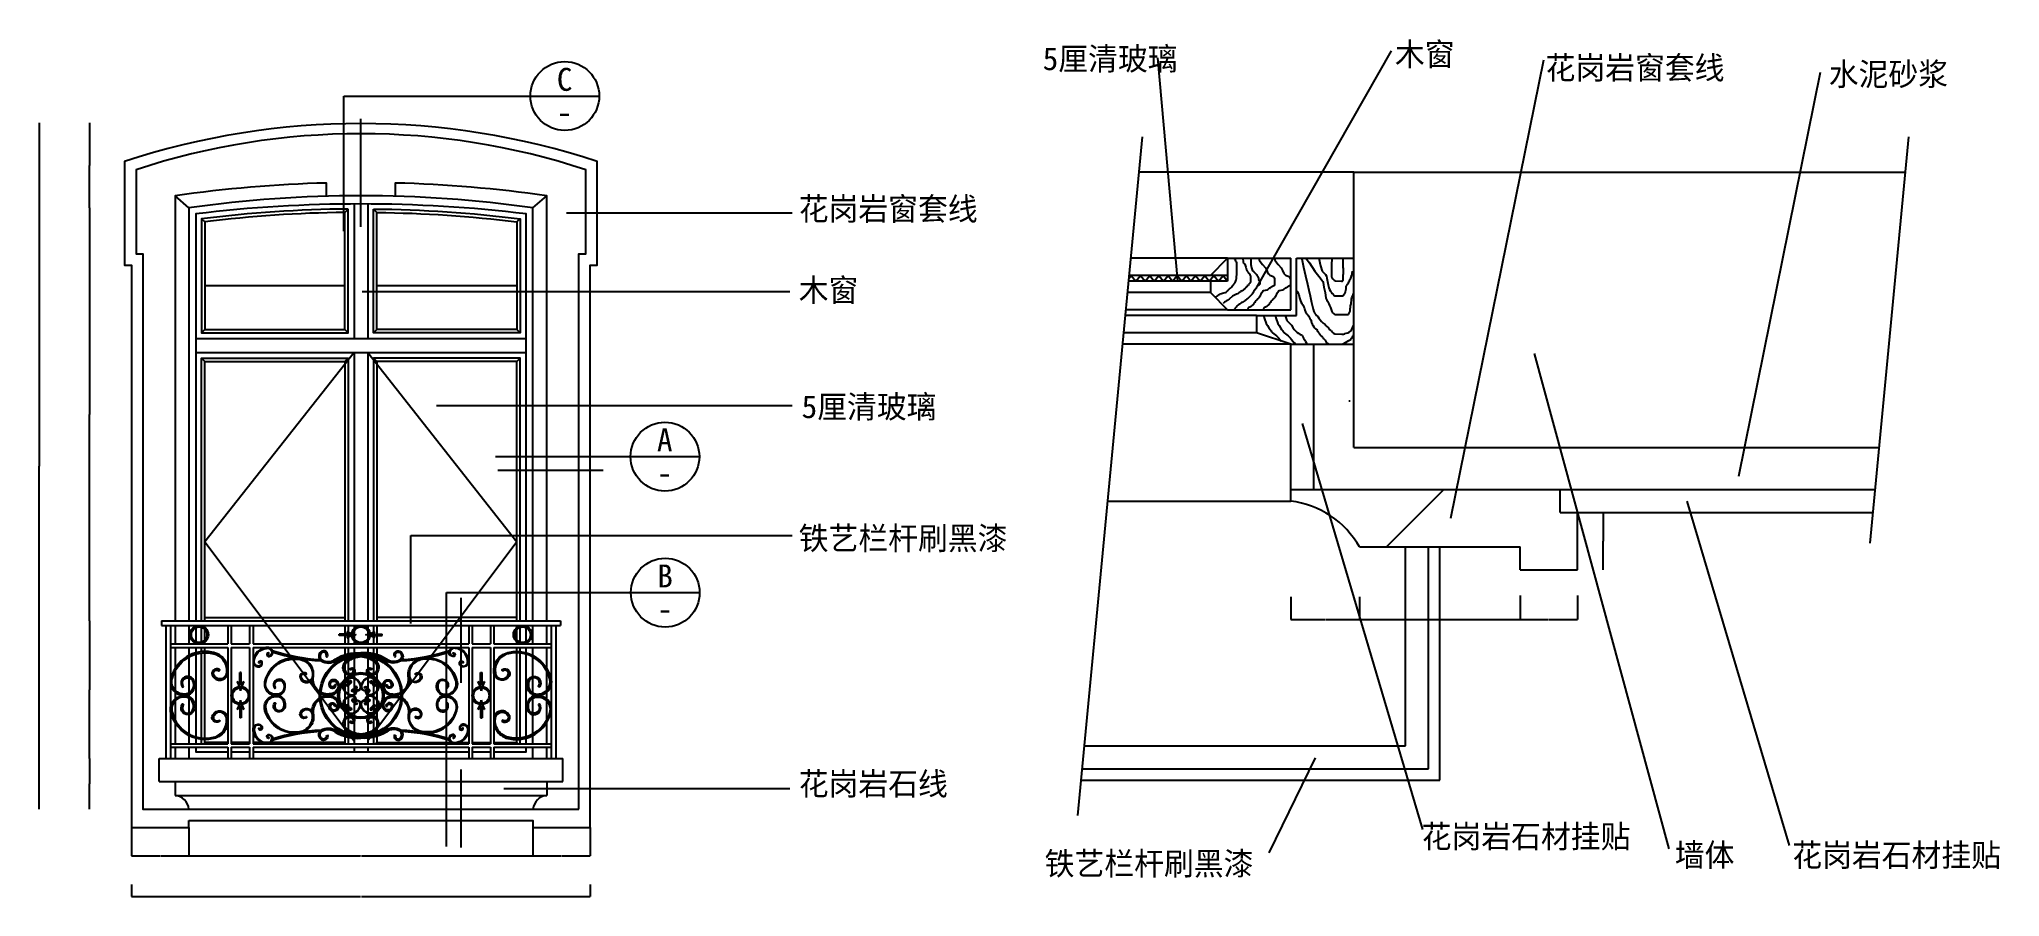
# Model space of a CAD drawing. Header units: metres. Extents: x 279 to 9021, y 399 to 11254.
# Drawn here: x 474 to 9021, y 7517 to 11254 of the extents above; entities that cross this region are included whole.
import ezdxf

# ---------------------------------------------------------------- set-up
doc = ezdxf.new("R2010")
doc.units = ezdxf.units.M
for name, color, linetype in [('2', 2, 'Continuous'), ('3', 3, 'Continuous'), ('4', 4, 'Continuous'), ('7', 7, 'Continuous'), ('BH', 3, 'Continuous'), ('DIM', 3, 'Continuous'), ('TEXT', 3, 'Continuous')]:
    doc.layers.add(name, color=color, linetype=linetype)
doc.dimstyles.get("Standard").update_dxf_attribs({"dimtxt": 2.5, "dimasz": 2.5, "dimexe": 1.25, "dimexo": 0.625, "dimtad": 1, "dimcen": 2.5, "dimazin": 3, "dimtfac": 1, "dimtmove": 0, "dimatfit": 3})

msp = doc.modelspace()

# ---------------------------------------------------------------- texts
at = {"layer": 'DIM'}
for s, p in [('C', (2730.31, 11029.01)), ('-', (2729.78, 10885.69)), ('A', (3166.65, 9457.79)), ('-', (3166.39, 9314.47)), ('B', (3167.99, 8865.03)), ('-', (3167.73, 8721.71))]:
    msp.add_text(s, height=100, dxfattribs=at).set_placement(p)
at = {"layer": 'TEXT'}
for s, p in [('5厘清玻璃', (4848.38, 11119.05)), ('木窗', (6384.05, 11138.59)), ('花岗岩窗套线', (7040.75, 11079.58)), ('水泥砂浆', (8275.27, 11051.64)), ('花岗岩窗套线', (3784.91, 10464.7)), ('木窗', (3784.91, 10110.68)), ('5厘清玻璃', (3797.32, 9602.87)), ('铁艺栏杆刷黑漆', (3784.91, 9029.45)), ('花岗岩石线', (3784.91, 7959.73)), ('花岗岩石材挂贴', (6500.61, 7730.08)), ('铁艺栏杆刷黑漆', (4857.2, 7611.84)), ('墙体', (7604.36, 7649.39)), ('花岗岩石材挂贴', (8116.09, 7648.99))]:
    msp.add_text(s, height=100, dxfattribs=at).set_placement(p)

# ---------------------------------------------------------------- blocks, each defined once
blk = doc.blocks.new('BH2')
at = {"layer": 'BH'}
blk.add_lwpolyline([(0, 32), (5, 28), (0, 24), (5, 20), (0, 16), (5, 12), (0, 8), (5, 4), (0, 0)], dxfattribs=at)
blk = doc.blocks.new('*D26')
for p, q in [((876.12, 7571.02), (876.12, 7517.94)), ((2876.12, 7571.02), (2876.12, 7517.94)), ((876.37, 7517.94), (1874.12, 7517.94)), ((1878.12, 7517.94), (2875.87, 7517.94))]:
    blk.add_line(p, q)
at = {"layer": 'Defpoints'}
for p in [(876.12, 7571.02), (2876.12, 7571.02), (876.12, 7517.94)]:
    blk.add_point(p, dxfattribs=at)
at = {"layer": 'DIM', "insert": (1876.12, 7517.94), "char_height": 1, "attachment_point": 5}
blk.add_mtext('2000', dxfattribs=at)
blk = doc.blocks.new('*D27')
for p, q in [((1126.12, 7819.13), (1126.12, 7696.02)), ((2626.12, 7819.13), (2626.12, 7696.02)), ((1126.37, 7696.02), (1874.12, 7696.02)), ((1878.12, 7696.02), (2625.87, 7696.02))]:
    blk.add_line(p, q)
at = {"layer": 'Defpoints'}
for p in [(1126.12, 7819.13), (2626.12, 7819.13), (1126.12, 7696.02)]:
    blk.add_point(p, dxfattribs=at)
at = {"layer": 'DIM', "insert": (1876.12, 7696.02), "char_height": 1, "attachment_point": 5}
blk.add_mtext('1500', dxfattribs=at)
blk = doc.blocks.new('*D28')
for p, q in [((474.21, 10889.13), (474.21, 9394.13)), ((473.96, 9394.13), (473.71, 9394.13)), ((474.21, 7899.13), (474.21, 9394.13)), ((474.21, 9394.13), (474.21, 9394.13)), ((474.46, 9394.13), (474.71, 9394.13))]:
    blk.add_line(p, q)
at = {"layer": 'Defpoints'}
for p in [(474.21, 10889.13), (474.21, 9394.13), (474.21, 7899.13)]:
    blk.add_point(p, dxfattribs=at)
at = {"layer": 'DIM', "insert": (474.21, 9395.255), "char_height": 1, "attachment_point": 5}
blk.add_mtext('0', dxfattribs=at)
blk = doc.blocks.new('*D30')
for p, q in [((692.39, 8719.13), (692.39, 8419.13)), ((692.14, 8419.13), (691.89, 8419.13)), ((692.39, 8119.13), (692.39, 8419.13)), ((692.39, 8419.13), (692.39, 8419.13)), ((692.64, 8419.13), (692.89, 8419.13))]:
    blk.add_line(p, q)
at = {"layer": 'Defpoints'}
for p in [(692.39, 8719.13), (692.39, 8419.13), (692.39, 8119.13)]:
    blk.add_point(p, dxfattribs=at)
at = {"layer": 'DIM', "insert": (692.39, 8420.255), "char_height": 1, "attachment_point": 5}
blk.add_mtext('0', dxfattribs=at)
blk = doc.blocks.new('*D31')
for p, q in [((876.12, 7819.13), (876.12, 7696.02)), ((1126.12, 7819.13), (1126.12, 7696.02)), ((876.37, 7696.02), (999.62, 7696.02)), ((1002.62, 7696.02), (1125.87, 7696.02))]:
    blk.add_line(p, q)
at = {"layer": 'Defpoints'}
for p in [(876.12, 7819.13), (1126.12, 7819.13), (876.12, 7696.02)]:
    blk.add_point(p, dxfattribs=at)
at = {"layer": 'DIM', "insert": (1001.12, 7696.02), "char_height": 1, "attachment_point": 5}
blk.add_mtext('250', dxfattribs=at)
blk = doc.blocks.new('*D32')
for p, q in [((692.39, 8119.13), (692.39, 8009.13)), ((692.14, 8009.13), (691.89, 8009.13)), ((692.39, 7899.13), (692.39, 8009.13)), ((692.39, 8009.13), (692.39, 8009.13)), ((692.64, 8009.13), (692.89, 8009.13))]:
    blk.add_line(p, q)
at = {"layer": 'Defpoints'}
for p in [(692.39, 8119.13), (692.39, 8009.13), (692.39, 7899.13)]:
    blk.add_point(p, dxfattribs=at)
at = {"layer": 'DIM', "insert": (692.39, 8010.255), "char_height": 1, "attachment_point": 5}
blk.add_mtext('0', dxfattribs=at)
blk = doc.blocks.new('*D33')
for p, q in [((692.39, 10519.13), (692.39, 9619.13)), ((692.14, 9619.13), (691.89, 9619.13)), ((692.39, 8719.13), (692.39, 9619.13)), ((692.39, 9619.13), (692.39, 9619.13)), ((692.64, 9619.13), (692.89, 9619.13))]:
    blk.add_line(p, q)
at = {"layer": 'Defpoints'}
for p in [(692.39, 10519.13), (692.39, 9619.13), (692.39, 8719.13)]:
    blk.add_point(p, dxfattribs=at)
at = {"layer": 'DIM', "insert": (692.39, 9620.255), "char_height": 1, "attachment_point": 5}
blk.add_mtext('0', dxfattribs=at)
blk = doc.blocks.new('*D34')
for p, q in [((692.39, 10889.13), (692.39, 10704.13)), ((692.14, 10704.13), (691.89, 10704.13)), ((692.39, 10519.13), (692.39, 10704.13)), ((692.39, 10704.13), (692.39, 10704.13)), ((692.64, 10704.13), (692.89, 10704.13))]:
    blk.add_line(p, q)
at = {"layer": 'Defpoints'}
for p in [(692.39, 10889.13), (692.39, 10704.13), (692.39, 10519.13)]:
    blk.add_point(p, dxfattribs=at)
at = {"layer": 'DIM', "insert": (692.39, 10705.255), "char_height": 1, "attachment_point": 5}
blk.add_mtext('0', dxfattribs=at)
blk = doc.blocks.new('*D35')
for p, q in [((2626.12, 7819.13), (2626.12, 7696.02)), ((2876.12, 7819.13), (2876.12, 7696.02)), ((2626.37, 7696.02), (2749.62, 7696.02)), ((2752.62, 7696.02), (2875.87, 7696.02))]:
    blk.add_line(p, q)
at = {"layer": 'Defpoints'}
for p in [(2626.12, 7819.13), (2876.12, 7819.13), (2626.12, 7696.02)]:
    blk.add_point(p, dxfattribs=at)
at = {"layer": 'DIM', "insert": (2751.12, 7696.02), "char_height": 1, "attachment_point": 5}
blk.add_mtext('250', dxfattribs=at)
blk = doc.blocks.new('*D48')
for p, q in [((7291.53, 9191.39), (7291.53, 9066.39)), ((7291.28, 9066.39), (7291.03, 9066.39)), ((7291.53, 8941.39), (7291.53, 9066.39)), ((7291.53, 9066.39), (7291.53, 9066.39)), ((7291.78, 9066.39), (7292.03, 9066.39))]:
    blk.add_line(p, q)
at = {"layer": 'Defpoints'}
for p in [(7291.53, 9191.39), (7291.53, 9066.39), (7291.53, 8941.39)]:
    blk.add_point(p, dxfattribs=at)
at = {"layer": 'DIM', "insert": (7291.53, 9067.515), "char_height": 1, "attachment_point": 5}
blk.add_mtext('50', dxfattribs=at)
blk = doc.blocks.new('*D49')
for p, q in [((6929.79, 8829.82), (6929.79, 8724.98)), ((7179.79, 8829.82), (7179.79, 8724.98)), ((6930.04, 8724.98), (7053.79, 8724.98)), ((7055.79, 8724.98), (7179.54, 8724.98))]:
    blk.add_line(p, q)
at = {"layer": 'Defpoints'}
for p in [(6929.79, 8829.82), (7179.79, 8829.82), (6929.79, 8724.98)]:
    blk.add_point(p, dxfattribs=at)
at = {"layer": 'DIM', "insert": (7054.79, 8724.98), "char_height": 1, "attachment_point": 5}
blk.add_mtext('50', dxfattribs=at)
blk = doc.blocks.new('*D50')
for p, q in [((5929.79, 8824.68), (5929.79, 8724.98)), ((6229.79, 8824.68), (6229.79, 8724.98)), ((5930.04, 8724.98), (6078.79, 8724.98)), ((6080.79, 8724.98), (6229.54, 8724.98))]:
    blk.add_line(p, q)
at = {"layer": 'Defpoints'}
for p in [(5929.79, 8824.68), (6229.79, 8824.68), (5929.79, 8724.98)]:
    blk.add_point(p, dxfattribs=at)
at = {"layer": 'DIM', "insert": (6079.79, 8724.98), "char_height": 1, "attachment_point": 5}
blk.add_mtext('60', dxfattribs=at)
blk = doc.blocks.new('*D51')
for p, q in [((6229.79, 8824.68), (6229.79, 8724.98)), ((6929.79, 8829.82), (6929.79, 8724.98)), ((6230.04, 8724.98), (6578.29, 8724.98)), ((6581.29, 8724.98), (6929.54, 8724.98))]:
    blk.add_line(p, q)
at = {"layer": 'Defpoints'}
for p in [(6229.79, 8824.68), (6929.79, 8829.82), (6229.79, 8724.98)]:
    blk.add_point(p, dxfattribs=at)
at = {"layer": 'DIM', "insert": (6579.79, 8724.98), "char_height": 1, "attachment_point": 5}
blk.add_mtext('140', dxfattribs=at)

# ---------------------------------------------------------------- dimensions: what is measured, and where the dimension line sits
at = {"layer": 'DIM'}
for base, p1, p2, picture, middle in [((474.21, 9394.13), (474.21, 10889.13), (474.21, 7899.13), '*D28', (474.21, 9395.255)), ((692.39, 10704.13), (692.39, 10519.13), (692.39, 10889.13), '*D34', (692.39, 10705.255)), ((692.39, 9619.13), (692.39, 8719.13), (692.39, 10519.13), '*D33', (692.39, 9620.255)), ((692.39, 8419.13), (692.39, 8119.13), (692.39, 8719.13), '*D30', (692.39, 8420.255)), ((692.39, 8009.13), (692.39, 7899.13), (692.39, 8119.13), '*D32', (692.39, 8010.255)), ((876.12, 7696.02), (876.12, 7819.13), (1126.12, 7819.13), '*D31', (1001.12, 7696.02)), ((1126.12, 7696.02), (1126.12, 7819.13), (2626.12, 7819.13), '*D27', (1876.12, 7696.02)), ((2626.12, 7696.02), (2626.12, 7819.13), (2876.12, 7819.13), '*D35', (2751.12, 7696.02)), ((876.12, 7517.94), (876.12, 7571.02), (2876.12, 7571.02), '*D26', (1876.12, 7517.94))]:
    dim = msp.add_linear_dim(base=base, p1=p1, p2=p2, dimstyle='Standard', dxfattribs=at)
    dim.commit()
    dim.dimension.update_dxf_attribs({"geometry": picture, "text_midpoint": middle})
for base, p1, p2, text, picture, middle in [((7291.53, 9066.39), (7291.53, 8941.39), (7291.53, 9191.39), '50', '*D48', (7291.53, 9067.515)), ((5929.79, 8724.98), (5929.79, 8824.68), (6229.79, 8824.68), '60', '*D50', (6079.79, 8724.98)), ((6229.79, 8724.98), (6229.79, 8824.68), (6929.79, 8829.82), '140', '*D51', (6579.79, 8724.98)), ((6929.79, 8724.98), (6929.79, 8829.82), (7179.79, 8829.82), '50', '*D49', (7054.79, 8724.98))]:
    dim = msp.add_linear_dim(base=base, p1=p1, p2=p2, text=text, dimstyle='Standard', dxfattribs=at)
    dim.commit()
    dim.dimension.update_dxf_attribs({"geometry": picture, "text_midpoint": middle})

# ---------------------------------------------------------------- hatches: boundary and pattern name
at = {"layer": 'BH'}
h = msp.add_hatch(dxfattribs=at)
h.set_pattern_fill('ANSI31', scale=1500)
h.paths.add_polyline_path([(6204.79, 10674.73), (6204.79, 9474.73), (8494.41, 9474.73), (8608.44, 10674.73)])
h = msp.add_hatch(dxfattribs=at)
h.set_pattern_fill('AR-RROOF', scale=400)
h.paths.add_polyline_path([(1806.12, 10498.69, 0.03), (1196.12, 10457.54), (1196.12, 9989.13), (1806.12, 9989.13)])
h.paths.add_polyline_path([(2556.12, 10457.54, 0.03), (1946.12, 10498.69), (1946.12, 9989.13), (2556.12, 9989.13)])
h.paths.add_polyline_path([(1806.12, 9849.13), (1196.12, 9849.13), (1196.12, 8734.13), (1806.12, 8734.13)])
h.paths.add_polyline_path([(2556.12, 9849.13), (1946.12, 9849.13), (1946.12, 8734.13), (2556.12, 8734.13)])
h.paths.add_polyline_path([(1806.12, 8704.13), (1196.12, 8704.13), (1196.12, 8189.13), (1806.12, 8189.13)])
h.paths.add_polyline_path([(2556.12, 8704.13), (1946.12, 8704.13), (1946.12, 8189.13), (2556.12, 8189.13)])
h = msp.add_hatch(dxfattribs=at)
h.set_pattern_fill('ANSI33', scale=300)
h.paths.add_polyline_path([(6929.79, 9041.39), (6929.79, 8941.39), (7179.79, 8941.39), (7179.79, 9191.39), (7104.79, 9191.39), (7104.79, 9291.39), (5929.79, 9291.39), (5929.79, 9241.39, -0.24), (6229.79, 9041.39)])
h.paths.add_polyline_path([(8467.49, 9191.39), (8476.99, 9291.39), (7179.79, 9291.39), (7104.79, 9291.39), (7104.79, 9191.39)])
h.paths.add_polyline_path([(5929.79, 9291.39), (6029.79, 9291.39), (6029.79, 9924.73), (5929.79, 9924.73)])
h = msp.add_hatch(dxfattribs=at)
h.set_pattern_fill('AR-CONC', scale=15)
h.paths.add_polyline_path([(6204.79, 9474.73), (6204.79, 9924.73), (6029.79, 9924.73), (6029.79, 9291.39), (7179.79, 9291.39), (8476.99, 9291.39), (8494.41, 9474.73)])

# ---------------------------------------------------------------- linework, layer by layer
at = {"layer": '2'}
for p, q in [((6204.79, 10674.73), (8608.44, 10674.73)), ((6204.79, 9474.73), (6204.79, 10674.73)), ((6204.79, 9474.73), (8494.41, 9474.73))]:
    msp.add_line(p, q, dxfattribs=at)
at = {"layer": '3'}
for p, q in [((5281.56, 10829.04), (5000.54, 7871.69)), ((8623.1, 10829.04), (8454.75, 9057.33)), ((1126.12, 10519.13), (1066.12, 10571.39)), ((1806.12, 10498.69), (1821.12, 10513.86)), ((1946.12, 10498.69), (1931.12, 10513.86)), ((2626.12, 10519.13), (2686.12, 10571.39)), ((1181.12, 10470.8), (1196.12, 10457.54)), ((2571.12, 10470.8), (2556.12, 10457.54)), ((5579.79, 10149.73), (5217.01, 10149.73)), ((1181.12, 9974.13), (1196.12, 9989.13)), ((1806.12, 9989.13), (1821.12, 9974.13)), ((1946.12, 9989.13), (1931.12, 9974.13)), ((2571.12, 9974.13), (2556.12, 9989.13)), ((5779.79, 9974.73), (5200.38, 9974.73)), ((1196.12, 9849.13), (1181.12, 9864.13)), ((1846.12, 9889.13), (1196.12, 9063.88)), ((1806.12, 9849.13), (1821.12, 9864.13)), ((1906.12, 9889.13), (2556.12, 9063.88)), ((1946.12, 9849.13), (1931.12, 9864.13)), ((2556.12, 9849.13), (2571.12, 9864.13)), ((1196.12, 9063.88), (1846.12, 8196.19)), ((2556.12, 9063.88), (1906.12, 8196.19)), ((1196.12, 8734.13), (1806.12, 8734.13)), ((2556.12, 8734.13), (1946.12, 8734.13)), ((1781.83, 8656.13), (1781.83, 8662.13)), ((1830.76, 8662.13), (1781.83, 8662.13)), ((1830.76, 8656.13), (1781.83, 8656.13)), ((1921.49, 8662.13), (1968.86, 8662.13)), ((1921.49, 8656.13), (1968.86, 8656.13)), ((1968.86, 8656.13), (1968.86, 8662.13)), ((1348.12, 8439.5), (1348.12, 8494.15)), ((1354.12, 8494.15), (1348.12, 8494.15)), ((1354.12, 8439.5), (1354.12, 8494.15)), ((2398.12, 8439.5), (2398.12, 8494.15)), ((2398.12, 8494.15), (2404.12, 8494.15)), ((2404.12, 8439.5), (2404.12, 8494.15)), ((1348.12, 8348.76), (1348.12, 8296.62)), ((1354.12, 8296.62), (1348.12, 8296.62)), ((1354.12, 8348.76), (1354.12, 8296.62)), ((2398.12, 8348.76), (2398.12, 8296.62)), ((2398.12, 8296.62), (2404.12, 8296.62)), ((2404.12, 8348.76), (2404.12, 8296.62)), ((1191.12, 8184.13), (1196.12, 8189.13)), ((1806.12, 8189.13), (1811.12, 8184.13)), ((1946.12, 8189.13), (1941.12, 8184.13)), ((2561.12, 8184.13), (2556.12, 8189.13))]:
    msp.add_line(p, q, dxfattribs=at)
for points in [[(1821.12, 10513.86, 0.03), (1181.12, 10470.8), (1181.12, 9974.13), (1821.12, 9974.13)], [(1931.12, 10513.86, -0.03), (2571.12, 10470.8), (2571.12, 9974.13), (1931.12, 9974.13)], [(1806.12, 10498.69, 0.03), (1196.12, 10457.54), (1196.12, 9989.13), (1806.12, 9989.13)], [(1946.12, 10498.69, -0.03), (2556.12, 10457.54), (2556.12, 9989.13), (1946.12, 9989.13)], [(1101.94, 8435.41, -1.09), (1142.41, 8457.81, -0.35), (1129.56, 8406.97, -0.68), (1054.25, 8470.12, -0.39), (1225.6, 8577.57, -0.44), (1288.68, 8486.69, -0.64), (1235.72, 8480.92, -0.83), (1256.38, 8502.4, 0.94), (1259.69, 8507.41, 0.83), (1230.7, 8477.63, 0.64), (1294.47, 8485.08, 0.44), (1226.56, 8583.5, 0.39), (1048.5, 8471.84, 0.68), (1132.82, 8401.91, 0.35), (1147.88, 8460.27, 1.09), (1096.95, 8432.08, 0.93)], [(1503.64, 8429.08, -1.09), (1538.24, 8448.23, -0.35), (1527.26, 8404.77, -0.68), (1462.87, 8458.76, -0.39), (1609.37, 8550.63, -0.44), (1663.3, 8472.92, -0.64), (1618.02, 8467.99, -0.83), (1635.69, 8486.36, 0.94), (1638.51, 8490.64, 0.83), (1613.73, 8465.18, 0.64), (1668.25, 8471.55, 0.44), (1610.19, 8555.7, 0.39), (1457.95, 8460.23, 0.68), (1530.04, 8400.44, 0.35), (1542.92, 8450.33, 1.09), (1499.38, 8426.23, 0.93)], [(2248.6, 8429.08, 1.09), (2214.01, 8448.23, 0.35), (2224.99, 8404.77, 0.68), (2289.38, 8458.76, 0.39), (2142.87, 8550.63, 0.44), (2088.94, 8472.92, 0.64), (2134.22, 8467.99, 0.83), (2116.56, 8486.36, -0.94), (2113.73, 8490.64, -0.83), (2138.52, 8465.18, -0.64), (2083.99, 8471.55, -0.44), (2142.06, 8555.7, -0.39), (2294.3, 8460.23, -0.68), (2222.2, 8400.44, -0.35), (2209.32, 8450.33, -1.09), (2252.87, 8426.23, -0.93)], [(2650.3, 8435.41, 1.09), (2609.84, 8457.81, 0.35), (2622.68, 8406.97, 0.68), (2697.99, 8470.12, 0.39), (2526.64, 8577.57, 0.44), (2463.56, 8486.69, 0.64), (2516.52, 8480.92, 0.83), (2495.86, 8502.4, -0.94), (2492.56, 8507.41, -0.83), (2521.54, 8477.63, -0.64), (2457.78, 8485.08, -0.44), (2525.69, 8583.5, -0.39), (2703.74, 8471.84, -0.68), (2619.42, 8401.91, -0.35), (2604.36, 8460.27, -1.09), (2655.29, 8432.08, -0.93)], [(1101.94, 8352.85, 1.09), (1142.41, 8330.45, 0.35), (1129.56, 8381.29, 0.68), (1054.25, 8318.14, 0.39), (1225.6, 8210.69, 0.44), (1288.68, 8301.57, 0.64), (1235.72, 8307.34, 0.83), (1256.38, 8285.86, -0.94), (1259.69, 8280.85, -0.83), (1230.7, 8310.62, -0.64), (1294.47, 8303.18, -0.44), (1226.56, 8204.76, -0.39), (1048.5, 8316.41, -0.68), (1132.82, 8386.34, -0.35), (1147.88, 8327.99, -1.09), (1096.95, 8356.18, -0.93)], [(1503.64, 8359.18, 1.09), (1538.24, 8340.02, 0.35), (1527.26, 8383.49, 0.68), (1462.87, 8329.5, 0.39), (1609.37, 8237.63, 0.44), (1663.3, 8315.34, 0.64), (1618.02, 8320.27, 0.83), (1635.69, 8301.9, -0.94), (1638.51, 8297.62, -0.83), (1613.73, 8323.08, -0.64), (1668.25, 8316.71, -0.44), (1610.19, 8232.56, -0.39), (1457.95, 8328.03, -0.68), (1530.04, 8387.82, -0.35), (1542.92, 8337.93, -1.09), (1499.38, 8362.03, -0.93)], [(2248.6, 8359.18, -1.09), (2214.01, 8340.02, -0.35), (2224.99, 8383.49, -0.68), (2289.38, 8329.5, -0.39), (2142.87, 8237.63, -0.44), (2088.94, 8315.34, -0.64), (2134.22, 8320.27, -0.83), (2116.56, 8301.9, 0.94), (2113.73, 8297.62, 0.83), (2138.52, 8323.08, 0.64), (2083.99, 8316.71, 0.44), (2142.06, 8232.56, 0.39), (2294.3, 8328.03, 0.68), (2222.2, 8387.82, 0.35), (2209.32, 8337.93, 1.09), (2252.87, 8362.03, 0.93)], [(2650.3, 8352.85, -1.09), (2609.84, 8330.45, -0.35), (2622.68, 8381.29, -0.68), (2697.99, 8318.14, -0.39), (2526.64, 8210.69, -0.44), (2463.56, 8301.57, -0.64), (2516.52, 8307.34, -0.83), (2495.86, 8285.86, 0.94), (2492.56, 8280.85, 0.83), (2521.54, 8310.62, 0.64), (2457.78, 8303.18, 0.44), (2525.69, 8204.76, 0.39), (2703.74, 8316.41, 0.68), (2619.42, 8386.34, 0.35), (2604.36, 8327.99, 1.09), (2655.29, 8356.18, 0.93)]]:
    msp.add_lwpolyline(points, format="xyb", close=True, dxfattribs=at)
for points in [[(1181.12, 8719.13), (1181.12, 9864.13), (1821.12, 9864.13), (1821.12, 8719.13)], [(1196.12, 8719.13), (1196.12, 9849.13), (1806.12, 9849.13), (1806.12, 8719.13)], [(2571.12, 8719.13), (2571.12, 9864.13), (1931.12, 9864.13), (1931.12, 8719.13)], [(2556.12, 8719.13), (2556.12, 9849.13), (1946.12, 9849.13), (1946.12, 8719.13)], [(1181.12, 8697.86), (1181.12, 8699.13)], [(1181.12, 8626.63), (1181.12, 8691.63)], [(1196.12, 8690.35), (1196.12, 8699.13)], [(1196.12, 8636.09), (1196.12, 8682.17)], [(1806.12, 8699.13), (1806.12, 8662.13)], [(1806.12, 8656.13), (1806.12, 8619.13)], [(1821.12, 8699.13), (1821.12, 8670.16)], [(1821.12, 8665.56), (1821.12, 8662.13)], [(1821.12, 8656.13), (1821.12, 8652.7)], [(1821.12, 8647.68), (1821.12, 8619.13)], [(1931.12, 8699.13), (1931.12, 8670.16)], [(1931.12, 8665.56), (1931.12, 8662.13)], [(1931.12, 8656.13), (1931.12, 8652.7)], [(1931.12, 8647.68), (1931.12, 8619.13)], [(1946.12, 8699.13), (1946.12, 8662.13)], [(1946.12, 8656.13), (1946.12, 8619.13)], [(2556.12, 8690.35), (2556.12, 8699.13)], [(2556.12, 8636.09), (2556.12, 8682.17)], [(2571.12, 8697.86), (2571.12, 8699.13)], [(2571.12, 8626.63), (2571.12, 8691.63)], [(1181.12, 8619.13), (1181.12, 8620.4)], [(1181.12, 8585.14), (1181.12, 8604.13)], [(1181.12, 8209.16), (1181.12, 8579.1)], [(1196.12, 8619.13), (1196.12, 8627.9)], [(1196.12, 8586.08), (1196.12, 8604.13)], [(1196.12, 8208.18), (1196.12, 8580.08)], [(1806.12, 8604.13), (1806.12, 8572.17)], [(1806.12, 8565.88), (1806.12, 8559.96)], [(1806.12, 8553.43), (1806.12, 8538.79)], [(1821.12, 8604.13), (1821.12, 8576.17)], [(1821.12, 8570.02), (1821.12, 8565.52)], [(1821.12, 8559.21), (1821.12, 8551)], [(1931.12, 8604.13), (1931.12, 8576.17)], [(1931.12, 8570.02), (1931.12, 8565.52)], [(1931.12, 8559.21), (1931.12, 8551)], [(1946.12, 8604.13), (1946.12, 8572.17)], [(1946.12, 8565.88), (1946.12, 8559.96)], [(1946.12, 8553.43), (1946.12, 8538.79)], [(2556.12, 8619.13), (2556.12, 8627.9)], [(2556.12, 8586.08), (2556.12, 8604.13)], [(2556.12, 8208.18), (2556.12, 8580.08)], [(2571.12, 8619.13), (2571.12, 8620.4)], [(2571.12, 8585.14), (2571.12, 8604.13)], [(2571.12, 8209.16), (2571.12, 8579.1)], [(1806.12, 8526.88), (1806.12, 8504.65)], [(1806.12, 8492.76), (1806.12, 8465.54)], [(1821.12, 8543.79), (1821.12, 8490.06)], [(1821.12, 8483.91), (1821.12, 8477.65)], [(1821.12, 8470.36), (1821.12, 8468.71)], [(1821.12, 8464.1), (1821.12, 8453.17)], [(1931.12, 8543.79), (1931.12, 8490.06)], [(1931.12, 8483.91), (1931.12, 8477.65)], [(1931.12, 8470.36), (1931.12, 8468.71)], [(1931.12, 8464.1), (1931.12, 8453.17)], [(1946.12, 8526.88), (1946.12, 8504.65)], [(1946.12, 8492.76), (1946.12, 8465.54)], [(1806.12, 8456.87), (1806.12, 8452.08)], [(1806.12, 8449.09), (1806.12, 8415.33)], [(1806.12, 8410.65), (1806.12, 8377.61)], [(1821.12, 8449.2), (1821.12, 8448.93)], [(1821.12, 8435.92), (1821.12, 8401.88)], [(1821.12, 8398.85), (1821.12, 8389.41)], [(1821.12, 8386.38), (1821.12, 8352.34)], [(1931.12, 8449.2), (1931.12, 8448.93)], [(1931.12, 8435.92), (1931.12, 8401.88)], [(1931.12, 8398.85), (1931.12, 8389.41)], [(1931.12, 8386.38), (1931.12, 8352.34)], [(1946.12, 8456.87), (1946.12, 8452.08)], [(1946.12, 8449.09), (1946.12, 8415.33)], [(1946.12, 8410.65), (1946.12, 8377.61)], [(1806.12, 8372.93), (1806.12, 8339.17)], [(1806.12, 8336.18), (1806.12, 8331.39)], [(1806.12, 8322.72), (1806.12, 8295.5)], [(1821.12, 8339.33), (1821.12, 8339.06)], [(1821.12, 8335.09), (1821.12, 8324.16)], [(1821.12, 8319.54), (1821.12, 8317.9)], [(1821.12, 8310.61), (1821.12, 8304.35)], [(1821.12, 8298.2), (1821.12, 8244.47)], [(1931.12, 8339.33), (1931.12, 8339.06)], [(1931.12, 8335.09), (1931.12, 8324.16)], [(1931.12, 8319.54), (1931.12, 8317.9)], [(1931.12, 8310.61), (1931.12, 8304.35)], [(1931.12, 8298.2), (1931.12, 8244.47)], [(1946.12, 8372.93), (1946.12, 8339.17)], [(1946.12, 8336.18), (1946.12, 8331.39)], [(1946.12, 8322.72), (1946.12, 8295.5)], [(1806.12, 8216.09), (1806.12, 8189.13), (1406.12, 8189.13)], [(1806.12, 8283.61), (1806.12, 8261.38)], [(1806.12, 8249.47), (1806.12, 8234.83)], [(1806.12, 8228.3), (1806.12, 8222.38)], [(1821.12, 8237.26), (1821.12, 8229.05)], [(1821.12, 8222.74), (1821.12, 8218.24)], [(1821.12, 8212.09), (1821.12, 8184.13)], [(1931.12, 8237.26), (1931.12, 8229.05)], [(1931.12, 8222.74), (1931.12, 8218.24)], [(1931.12, 8212.09), (1931.12, 8184.13)], [(1946.12, 8283.61), (1946.12, 8261.38)], [(1946.12, 8249.47), (1946.12, 8234.83)], [(1946.12, 8228.3), (1946.12, 8222.38)], [(1946.12, 8216.09), (1946.12, 8189.13), (2346.12, 8189.13)], [(1181.12, 8184.13), (1181.12, 8203.12)], [(1296.12, 8189.13), (1196.12, 8189.13), (1196.12, 8202.18)], [(1391.12, 8189.13), (1311.12, 8189.13)], [(2361.12, 8189.13), (2441.12, 8189.13)], [(2456.12, 8189.13), (2556.12, 8189.13), (2556.12, 8202.18)], [(2571.12, 8184.13), (2571.12, 8203.12)]]:
    msp.add_lwpolyline(points, dxfattribs=at)
for points in [[(1428.08, 8582.55, -0.15), (1463.62, 8599.67, -0.44), (1488.02, 8582.9, -0.5), (1472.54, 8568.41, -0.83), (1473.31, 8576.9, 0.79), (1472.93, 8580.76, 0.84), (1471.67, 8564.62, 0.51), (1491.88, 8583.39, 0.44), (1462.9, 8603.49, 0.15), (1425.32, 8585.3, 0.15), (1407.13, 8547.73, 0.44), (1427.24, 8518.75, 0.51), (1446.01, 8538.95, 0.84), (1429.86, 8537.7, 0.79), (1433.73, 8537.32, -0.83), (1442.22, 8538.09, -0.5), (1427.72, 8522.61, -0.44), (1410.96, 8547, -0.15), (1428.08, 8582.55)], [(1730.32, 8564.09, 0.81), (1701.1, 8584.74, 0.48), (1702.65, 8544.74, 0.33), (1767.82, 8548.4, -0.16), (1876.12, 8574.13)], [(1724.8, 8566.44, 0.81), (1705.09, 8580.26, 0.48), (1706.09, 8549.67, 0.33), (1764.31, 8553.29, -0.16), (1876.12, 8580.15, -0.16)], [(1876.12, 8562.13, 0.15), (1818.65, 8542.01, 0.44), (1810.33, 8497.1, 0.5), (1843.03, 8498.18, 0.83), (1832.94, 8506.6, -0.79), (1829.13, 8511.24, -0.84), (1848.12, 8494.98, -0.51), (1805.59, 8493.42, -0.44), (1815.27, 8546.98, -0.15), (1876.12, 8568.13, -0.15), (1936.97, 8546.98, -0.44), (1946.66, 8493.42, -0.51), (1904.13, 8494.98, -0.84), (1923.12, 8511.24, -0.79), (1919.31, 8506.6, 0.83), (1909.21, 8498.18, 0.5), (1941.92, 8497.1, 0.44), (1933.59, 8542.01, 0.15), (1876.12, 8562.13)], [(2021.92, 8564.09, -0.81), (2051.15, 8584.74, -0.48), (2049.59, 8544.74, -0.33), (1984.43, 8548.4, 0.16), (1876.12, 8574.13)], [(2027.45, 8566.44, -0.81), (2047.15, 8580.26, -0.48), (2046.16, 8549.67, -0.33), (1987.93, 8553.29, 0.16), (1876.12, 8580.15, 0.16)], [(2324.17, 8582.55, 0.15), (2288.62, 8599.67, 0.44), (2264.23, 8582.9, 0.5), (2279.71, 8568.41, 0.83), (2278.94, 8576.9, -0.79), (2279.32, 8580.76, -0.84), (2280.57, 8564.62, -0.51), (2260.37, 8583.39, -0.44), (2289.35, 8603.49, -0.15), (2326.92, 8585.3, -0.15), (2345.11, 8547.73, -0.44), (2325.01, 8518.75, -0.51), (2306.24, 8538.95, -0.84), (2322.38, 8537.7, -0.79), (2318.51, 8537.32, 0.83), (2310.03, 8538.09, 0.5), (2324.52, 8522.61, 0.44), (2341.29, 8547, 0.15), (2324.17, 8582.55)], [(1662.16, 8460.88, 0.42), (1738.34, 8394.93, 0.27), (1777.29, 8416.8, 0.34), (1774.91, 8455.44, 0.69), (1736.66, 8442.33, 0.96), (1766.85, 8437.98, 0.98), (1760.95, 8439.06, -0.97), (1742.65, 8441.89, -0.69), (1770.33, 8451.55, -0.34), (1772.21, 8420, -0.27), (1738.11, 8400.94, -0.48), (1668.67, 8473.49)], [(1861.21, 8459.14, -0.15), (1873.1, 8434.46, -0.44), (1861.45, 8417.52, -0.5), (1851.39, 8428.27, -0.83), (1857.28, 8427.73, 0.79), (1859.97, 8428, 0.84), (1848.76, 8428.87, 0.51), (1861.79, 8414.84, 0.44), (1875.75, 8434.96, 0.15), (1863.12, 8461.05, 0.15), (1837.03, 8473.68, 0.44), (1816.9, 8459.73, 0.51), (1830.93, 8446.69, 0.84), (1830.06, 8457.9, 0.79), (1829.8, 8455.22, -0.83), (1830.33, 8449.32, -0.5), (1819.58, 8459.39, -0.44), (1836.52, 8471.03, -0.15), (1861.21, 8459.14)], [(1891.03, 8459.14, 0.15), (1879.15, 8434.46, 0.44), (1890.79, 8417.52, 0.5), (1900.85, 8428.27, 0.83), (1894.96, 8427.73, -0.79), (1892.27, 8428, -0.84), (1903.49, 8428.87, -0.51), (1890.45, 8414.84, -0.44), (1876.49, 8434.96, -0.15), (1889.12, 8461.05, -0.15), (1915.22, 8473.68, -0.44), (1935.34, 8459.73, -0.51), (1921.31, 8446.69, -0.84), (1922.18, 8457.9, -0.79), (1922.44, 8455.22, 0.83), (1921.91, 8449.32, 0.5), (1932.66, 8459.39, 0.44), (1915.72, 8471.03, 0.15), (1891.03, 8459.14)], [(2090.09, 8460.88, -0.42), (2013.91, 8394.93, -0.27), (1974.95, 8416.8, -0.34), (1977.34, 8455.44, -0.69), (2015.59, 8442.33, -0.96), (1985.39, 8437.98, -0.98), (1991.3, 8439.06, 0.97), (2009.6, 8441.89, 0.69), (1981.91, 8451.55, 0.34), (1980.03, 8420, 0.27), (2014.14, 8400.94, 0.48), (2083.58, 8473.49)], [(1662.16, 8327.38, -0.42), (1738.34, 8393.33, -0.27), (1777.29, 8371.46, -0.34), (1774.91, 8332.82, -0.69), (1736.66, 8345.93, -0.96), (1766.85, 8350.28, -0.98), (1760.95, 8349.2, 0.97), (1742.65, 8346.37, 0.69), (1770.33, 8336.7, 0.34), (1772.21, 8368.26, 0.27), (1738.11, 8387.32, 0.48), (1668.67, 8314.77)], [(1811.06, 8408.99, 0.15), (1835.75, 8397.1, 0.44), (1852.69, 8408.75, 0.5), (1841.94, 8418.81, 0.83), (1842.47, 8412.92, -0.79), (1842.21, 8410.23, -0.84), (1841.34, 8421.44, -0.51), (1855.37, 8408.41, -0.44), (1835.24, 8394.45, -0.15), (1809.15, 8407.08, -0.15), (1796.52, 8433.17, -0.44), (1810.48, 8453.3, -0.51), (1823.51, 8439.27, -0.84), (1812.3, 8440.14, -0.79), (1814.99, 8440.4, 0.83), (1820.88, 8439.87, 0.5), (1810.82, 8450.62, 0.44), (1799.17, 8433.68, 0.15), (1811.06, 8408.99)], [(1811.06, 8379.27, -0.15), (1835.75, 8391.16, -0.44), (1852.69, 8379.51, -0.5), (1841.94, 8369.45, -0.83), (1842.47, 8375.34, 0.79), (1842.21, 8378.03, 0.84), (1841.34, 8366.82, 0.51), (1855.37, 8379.85, 0.44), (1835.24, 8393.81, 0.15), (1809.15, 8381.18, 0.15), (1796.52, 8355.09, 0.44), (1810.48, 8334.96, 0.51), (1823.51, 8348.99, 0.84), (1812.3, 8348.12, 0.79), (1814.99, 8347.86, -0.83), (1820.88, 8348.39, -0.5), (1810.82, 8337.64, -0.44), (1799.17, 8354.58, -0.15), (1811.06, 8379.27)], [(1941.18, 8408.99, -0.15), (1916.5, 8397.1, -0.44), (1899.56, 8408.75, -0.5), (1910.31, 8418.81, -0.83), (1909.78, 8412.92, 0.79), (1910.04, 8410.23, 0.84), (1910.91, 8421.44, 0.51), (1896.88, 8408.41, 0.44), (1917, 8394.45, 0.15), (1943.1, 8407.08, 0.15), (1955.73, 8433.17, 0.44), (1941.77, 8453.3, 0.51), (1928.73, 8439.27, 0.84), (1939.95, 8440.14, 0.79), (1937.26, 8440.4, -0.83), (1931.37, 8439.87, -0.5), (1941.43, 8450.62, -0.44), (1953.07, 8433.68, -0.15), (1941.18, 8408.99)], [(1941.18, 8379.27, 0.15), (1916.5, 8391.16, 0.44), (1899.56, 8379.51, 0.5), (1910.31, 8369.45, 0.83), (1909.78, 8375.34, -0.79), (1910.04, 8378.03, -0.84), (1910.91, 8366.82, -0.51), (1896.88, 8379.85, -0.44), (1917, 8393.81, -0.15), (1943.1, 8381.18, -0.15), (1955.73, 8355.09, -0.44), (1941.77, 8334.96, -0.51), (1928.73, 8348.99, -0.84), (1939.95, 8348.12, -0.79), (1937.26, 8347.86, 0.83), (1931.37, 8348.39, 0.5), (1941.43, 8337.64, 0.44), (1953.07, 8354.58, 0.15), (1941.18, 8379.27)], [(2090.09, 8327.38, 0.42), (2013.91, 8393.33, 0.27), (1974.95, 8371.46, 0.34), (1977.34, 8332.82, 0.69), (2015.59, 8345.93, 0.96), (1985.39, 8350.28, 0.98), (1991.3, 8349.2, -0.97), (2009.6, 8346.37, -0.69), (1981.91, 8336.7, -0.34), (1980.03, 8368.26, -0.27), (2014.14, 8387.32, -0.48), (2083.58, 8314.77)], [(1876.12, 8226.13, -0.15), (1818.65, 8246.25, -0.44), (1810.33, 8291.16, -0.5), (1843.03, 8290.08, -0.83), (1832.94, 8281.66, 0.79), (1829.13, 8277.02, 0.84), (1848.12, 8293.28, 0.51), (1805.59, 8294.84, 0.44), (1815.27, 8241.28, 0.15), (1876.12, 8220.13, 0.15), (1936.97, 8241.28, 0.44), (1946.66, 8294.84, 0.51), (1904.13, 8293.28, 0.84), (1923.12, 8277.02, 0.79), (1919.31, 8281.66, -0.83), (1909.21, 8290.08, -0.5), (1941.92, 8291.16, -0.44), (1933.59, 8246.25, -0.15), (1876.12, 8226.13)], [(1861.21, 8329.12, 0.15), (1873.1, 8353.8, 0.44), (1861.45, 8370.74, 0.5), (1851.39, 8359.99, 0.83), (1857.28, 8360.53, -0.79), (1859.97, 8360.26, -0.84), (1848.76, 8359.39, -0.51), (1861.79, 8373.42, -0.44), (1875.75, 8353.3, -0.15), (1863.12, 8327.21, -0.15), (1837.03, 8314.57, -0.44), (1816.9, 8328.53, -0.51), (1830.93, 8341.57, -0.84), (1830.06, 8330.36, -0.79), (1829.8, 8333.04, 0.83), (1830.33, 8338.94, 0.5), (1819.58, 8328.87, 0.44), (1836.52, 8317.23, 0.15), (1861.21, 8329.12)], [(1891.03, 8329.12, -0.15), (1879.15, 8353.8, -0.44), (1890.79, 8370.74, -0.5), (1900.85, 8359.99, -0.83), (1894.96, 8360.53, 0.79), (1892.27, 8360.26, 0.84), (1903.49, 8359.39, 0.51), (1890.45, 8373.42, 0.44), (1876.49, 8353.3, 0.15), (1889.12, 8327.21, 0.15), (1915.22, 8314.57, 0.44), (1935.34, 8328.53, 0.51), (1921.31, 8341.57, 0.84), (1922.18, 8330.36, 0.79), (1922.44, 8333.04, -0.83), (1921.91, 8338.94, -0.5), (1932.66, 8328.87, -0.44), (1915.72, 8317.23, -0.15), (1891.03, 8329.12)], [(1428.08, 8205.71, 0.15), (1463.62, 8188.59, 0.44), (1488.02, 8205.36, 0.5), (1472.54, 8219.85, 0.83), (1473.31, 8211.36, -0.79), (1472.93, 8207.49, -0.84), (1471.67, 8223.64, -0.51), (1491.88, 8204.87, -0.44), (1462.9, 8184.77, -0.15), (1425.32, 8202.96, -0.15), (1407.13, 8240.53, -0.44), (1427.24, 8269.51, -0.51), (1446.01, 8249.31, -0.84), (1429.86, 8250.56, -0.79), (1433.73, 8250.94, 0.83), (1442.22, 8250.17, 0.5), (1427.72, 8265.65, 0.44), (1410.96, 8241.26, 0.15), (1428.08, 8205.71)], [(1730.32, 8224.17, -0.81), (1701.1, 8203.52, -0.48), (1702.65, 8243.52, -0.33), (1767.82, 8239.86, 0.16), (1876.12, 8214.13)], [(1724.8, 8221.82, -0.81), (1705.09, 8208, -0.48), (1706.09, 8238.59, -0.33), (1764.31, 8234.97, 0.16), (1876.12, 8208.11, 0.16)], [(2021.92, 8224.17, 0.81), (2051.15, 8203.52, 0.48), (2049.59, 8243.52, 0.33), (1984.43, 8239.86, -0.16), (1876.12, 8214.13)], [(2027.45, 8221.82, 0.81), (2047.15, 8208, 0.48), (2046.16, 8238.59, 0.33), (1987.93, 8234.97, -0.16), (1876.12, 8208.11, -0.16)], [(2324.17, 8205.71, -0.15), (2288.62, 8188.59, -0.44), (2264.23, 8205.36, -0.5), (2279.71, 8219.85, -0.83), (2278.94, 8211.36, 0.79), (2279.32, 8207.49, 0.84), (2280.57, 8223.64, 0.51), (2260.37, 8204.87, 0.44), (2289.35, 8184.77, 0.15), (2326.92, 8202.96, 0.15), (2345.11, 8240.53, 0.44), (2325.01, 8269.51, 0.51), (2306.24, 8249.31, 0.84), (2322.38, 8250.56, 0.79), (2318.51, 8250.94, -0.83), (2310.03, 8250.17, -0.5), (2324.52, 8265.65, -0.44), (2341.29, 8241.26, -0.15), (2324.17, 8205.71)]]:
    msp.add_lwpolyline(points, format="xyb", dxfattribs=at)
for centre, radius in [((1171.12, 8659.13), 40), ((1171.12, 8659.13), 34), ((1876.12, 8659.13), 40), ((1876.12, 8659.13), 34), ((2581.12, 8659.13), 40), ((2581.12, 8659.13), 34), ((1876.12, 8394.13), 180), ((1876.12, 8394.13), 174), ((1876.12, 8394.13), 100), ((1876.12, 8394.13), 94), ((1351.12, 8394.13), 40), ((1351.12, 8394.13), 34), ((2401.12, 8394.13), 40), ((2401.12, 8394.13), 34)]:
    msp.add_circle(centre, radius, dxfattribs=at)
for centre, radius, start, end in [((1870.43, 8765.54), 107.37, 239.08, 262.32), ((1872.66, 8549.39), 110.98, 98.59, 121.14), ((1831.48, 8679.39), 17.27, 200.2, 267.61), ((1831.48, 8638.87), 17.27, 92.39, 159.8), ((1881.81, 8765.54), 107.37, 277.68, 300.92), ((1879.59, 8549.39), 110.98, 58.86, 81.41), ((1920.77, 8679.39), 17.27, 272.39, 339.8), ((1920.77, 8638.87), 17.27, 20.2, 87.61), ((1749.87, 9396.36), 846.93, 252.12, 266.39), ((1749.87, 9396.36), 852.93, 252.39, 266.83), ((1727.76, 8565.74), 3.04, 166.73, 327.29), ((2024.48, 8565.74), 3.04, 212.71, 13.27), ((2002.38, 9396.36), 852.93, 273.17, 287.61), ((2002.38, 9396.36), 846.93, 273.61, 287.88), ((1244.71, 8399.82), 107.37, 7.68, 30.92), ((1330.86, 8438.77), 17.27, 2.39, 69.8), ((1460.86, 8397.59), 110.98, 148.86, 171.41), ((1371.38, 8438.77), 17.27, 110.2, 177.61), ((2291.38, 8397.59), 110.98, 8.59, 31.14), ((2380.86, 8438.77), 17.27, 2.39, 69.8), ((2507.53, 8399.82), 107.37, 149.08, 172.32), ((2421.38, 8438.77), 17.27, 110.2, 177.61), ((1244.71, 8388.44), 107.37, 329.08, 352.32), ((1330.86, 8349.48), 17.27, 290.2, 357.61), ((1460.86, 8390.67), 110.98, 188.59, 211.14), ((1371.38, 8349.48), 17.27, 182.39, 249.8), ((2291.38, 8390.67), 110.98, 328.86, 351.41), ((2380.86, 8349.48), 17.27, 290.2, 357.61), ((2507.53, 8388.44), 107.37, 187.68, 210.92), ((2421.38, 8349.48), 17.27, 182.39, 249.8), ((1749.87, 7391.89), 846.93, 93.61, 107.88), ((1749.87, 7391.89), 852.93, 93.17, 107.61), ((2002.38, 7391.89), 852.93, 72.39, 86.83), ((2002.38, 7391.89), 846.93, 72.12, 86.39)]:
    msp.add_arc(centre, radius, start, end, dxfattribs=at)
at = {"layer": '4'}
for p, q in [((6204.79, 10674.73), (5266.9, 10674.73)), ((5579.79, 10224.73), (5654.79, 10299.73)), ((5654.79, 10299.73), (5929.79, 10299.73)), ((5654.79, 10299.73), (5654.79, 10199.73)), ((5929.79, 10074.73), (5929.79, 10299.73)), ((5954.79, 10299.73), (6204.79, 10299.73)), ((5954.79, 10049.73), (5954.79, 10299.73)), ((5579.79, 10199.73), (5579.79, 10149.73)), ((5579.79, 10149.73), (5654.79, 10074.73)), ((5654.79, 10074.73), (5929.79, 10074.73)), ((5779.79, 10049.73), (5779.79, 9974.73)), ((5779.79, 10049.73), (5954.79, 10049.73)), ((5929.79, 9924.73), (5779.79, 9974.73)), ((5929.79, 9924.73), (6204.79, 9924.73)), ((5929.79, 9241.39), (5929.79, 9924.73)), ((6029.79, 9291.39), (6029.79, 9924.73)), ((5130.69, 9241.39), (5929.79, 9241.39)), ((5929.79, 9291.39), (7179.79, 9291.39)), ((7104.79, 9191.39), (7104.79, 9291.39)), ((7179.79, 9291.39), (8476.99, 9291.39)), ((7104.79, 9191.39), (8467.49, 9191.39)), ((7179.79, 8941.39), (7179.79, 9191.39)), ((6229.79, 9041.39), (6929.79, 9041.39)), ((6579.79, 8024.73), (6579.79, 9041.39)), ((6929.79, 8941.39), (6929.79, 9041.39)), ((6929.79, 8941.39), (7179.79, 8941.39)), ((996.12, 8119.13), (2756.12, 8119.13)), ((996.12, 8019.13), (996.12, 8119.13)), ((2756.12, 8019.13), (2756.12, 8119.13)), ((996.12, 8019.13), (2756.12, 8019.13)), ((1066.12, 8019.13), (1066.12, 7959.13)), ((2686.12, 8019.13), (2686.12, 7959.13)), ((5015.08, 8024.73), (6579.79, 8024.73))]:
    msp.add_line(p, q, dxfattribs=at)
for points in [[(1126.12, 7849.13), (2626.12, 7849.13), (2626.12, 7819.13), (2876.12, 7819.13), (2876.12, 10269.13), (2906.12, 10269.13), (2906.12, 10721.47, 0.16), (846.12, 10721.47), (846.12, 10269.13), (876.12, 10269.13), (876.12, 7819.13), (1126.12, 7819.13)], [(2826.12, 7899.13), (2826.12, 10319.13), (2856.12, 10319.13), (2856.12, 10685.26, 0.16), (896.12, 10685.26), (896.12, 10319.13), (926.12, 10319.13), (926.12, 7899.13)]]:
    msp.add_lwpolyline(points, format="xyb", close=True, dxfattribs=at)
msp.add_lwpolyline([(2626.12, 8719.13), (2626.12, 10519.13, 0.07), (1126.12, 10519.13), (1126.12, 8719.13)], format="xyb", dxfattribs=at)
for points in [[(1126.12, 8699.13), (1126.12, 8619.13)], [(2626.12, 8619.13), (2626.12, 8699.13)], [(1126.12, 8604.13), (1126.12, 8568.31)], [(1126.12, 8561.49), (1126.12, 8477.11)], [(2626.12, 8568.31), (2626.12, 8604.13)], [(2626.12, 8477.11), (2626.12, 8561.49)], [(1126.12, 8471), (1126.12, 8405.29)], [(2626.12, 8405.29), (2626.12, 8471)], [(1126.12, 8398.79), (1126.12, 8389.47)], [(1126.12, 8382.97), (1126.12, 8317.26)], [(2626.12, 8389.47), (2626.12, 8398.79)], [(2626.12, 8317.26), (2626.12, 8382.97)], [(1126.12, 8311.15), (1126.12, 8226.77)], [(2626.12, 8226.77), (2626.12, 8311.15)], [(1126.12, 8219.95), (1126.12, 8184.13)], [(2626.12, 8184.13), (2626.12, 8219.95)], [(1126.12, 8169.13), (1126.12, 8119.13)], [(2626.12, 8119.13), (2626.12, 8169.13)]]:
    msp.add_lwpolyline(points, dxfattribs=at)
for centre, radius, start, end in [((5880, 8841.71), 402.78, 29.72, 82.9), ((1059.82, 7892.83), 66.6, 5.43, 84.57), ((2692.43, 7892.83), 66.6, 95.43, 174.57)]:
    msp.add_arc(centre, radius, start, end, dxfattribs=at)
at = {"layer": '7'}
for p, q in [((1846.12, 10539.05), (1846.12, 9949.13)), ((1906.12, 10539.05), (1906.12, 9949.13)), ((5654.79, 10299.73), (5231.26, 10299.73)), ((5654.79, 10199.73), (5221.76, 10199.73)), ((5654.79, 10224.73), (5224.14, 10224.73)), ((5779.79, 10049.73), (5207.51, 10049.73)), ((5654.79, 10074.73), (5209.88, 10074.73)), ((1156.12, 9949.13), (2596.12, 9949.13)), ((5929.79, 9924.73), (5195.63, 9924.73)), ((1156.12, 9889.13), (2596.12, 9889.13)), ((1846.12, 9889.13), (1846.12, 8719.13)), ((1906.12, 9889.13), (1906.12, 8719.13)), ((6429.79, 8174.73), (6429.79, 9041.39)), ((6529.79, 8074.73), (6529.79, 9041.39)), ((1006.12, 8719.13), (2746.12, 8719.13)), ((1006.12, 8699.13), (2746.12, 8699.13)), ((1846.12, 8699.13), (1846.12, 8685.59)), ((1846.12, 8675.13), (1846.12, 8660.96)), ((1846.12, 8657.15), (1846.12, 8643.13)), ((1846.12, 8632.67), (1846.12, 8619.13)), ((1906.12, 8699.13), (1906.12, 8685.59)), ((1906.12, 8675.13), (1906.12, 8660.96)), ((1906.12, 8657.15), (1906.12, 8643.13)), ((1906.12, 8632.67), (1906.12, 8619.13)), ((1046.12, 8619.13), (1296.12, 8619.13)), ((1046.12, 8604.13), (1296.12, 8604.13)), ((1311.12, 8619.13), (1391.12, 8619.13)), ((1311.12, 8604.13), (1391.12, 8604.13)), ((1406.12, 8619.13), (2346.12, 8619.13)), ((1406.12, 8604.13), (2346.12, 8604.13)), ((1846.12, 8604.13), (1846.12, 8580)), ((1846.12, 8573.98), (1846.12, 8571.61)), ((1846.12, 8565.52), (1846.12, 8562.83)), ((1846.12, 8556.5), (1846.12, 8510.44)), ((1906.12, 8604.13), (1906.12, 8580)), ((1906.12, 8573.98), (1906.12, 8571.61)), ((1906.12, 8565.52), (1906.12, 8562.83)), ((1906.12, 8556.5), (1906.12, 8510.44)), ((2361.12, 8619.13), (2441.12, 8619.13)), ((2361.12, 8604.13), (2441.12, 8604.13)), ((2456.12, 8619.13), (2706.12, 8619.13)), ((2456.12, 8604.13), (2706.12, 8604.13)), ((1846.12, 8492.4), (1846.12, 8489.52)), ((1846.12, 8483.21), (1846.12, 8471.39)), ((1846.12, 8468.52), (1846.12, 8421.38)), ((1906.12, 8492.4), (1906.12, 8489.52)), ((1906.12, 8483.21), (1906.12, 8471.39)), ((1906.12, 8468.52), (1906.12, 8421.38)), ((1846.12, 8418.6), (1846.12, 8398.75)), ((1846.12, 8395.69), (1846.12, 8392.57)), ((1846.12, 8389.51), (1846.12, 8369.66)), ((1906.12, 8418.6), (1906.12, 8398.75)), ((1906.12, 8395.69), (1906.12, 8392.57)), ((1906.12, 8389.51), (1906.12, 8369.66)), ((1846.12, 8366.88), (1846.12, 8319.74)), ((1846.12, 8316.86), (1846.12, 8305.05)), ((1846.12, 8298.74), (1846.12, 8295.86)), ((1906.12, 8366.88), (1906.12, 8319.74)), ((1906.12, 8316.86), (1906.12, 8305.05)), ((1906.12, 8298.74), (1906.12, 8295.86)), ((1846.12, 8277.82), (1846.12, 8231.76)), ((1846.12, 8225.43), (1846.12, 8222.74)), ((1846.12, 8216.65), (1846.12, 8214.28)), ((1846.12, 8208.26), (1846.12, 8184.13)), ((1906.12, 8277.82), (1906.12, 8231.76)), ((1906.12, 8225.43), (1906.12, 8222.74)), ((1906.12, 8216.65), (1906.12, 8214.28)), ((1906.12, 8208.26), (1906.12, 8184.13)), ((1046.12, 8184.13), (1296.12, 8184.13)), ((1046.12, 8169.13), (1296.12, 8169.13)), ((1311.12, 8184.13), (1391.12, 8184.13)), ((1311.12, 8169.13), (1391.12, 8169.13)), ((1406.12, 8184.13), (2346.12, 8184.13)), ((1406.12, 8169.13), (2346.12, 8169.13)), ((1846.12, 8169.13), (1846.12, 8149.13)), ((1906.12, 8169.13), (1906.12, 8149.13)), ((2361.12, 8184.13), (2441.12, 8184.13)), ((2361.12, 8169.13), (2441.12, 8169.13)), ((2456.12, 8184.13), (2706.12, 8184.13)), ((2456.12, 8169.13), (2706.12, 8169.13)), ((5029.33, 8174.73), (6429.79, 8174.73)), ((5019.83, 8074.73), (6529.79, 8074.73)), ((1066.12, 7959.13), (2686.12, 7959.13))]:
    msp.add_line(p, q, dxfattribs=at)
for points in [[(1726.12, 10567.86), (1726.12, 10627.16, 0.03), (1066.12, 10571.39), (1066.12, 8719.13)], [(2686.12, 8719.13), (2686.12, 10571.39, 0.03), (2026.12, 10627.16), (2026.12, 10567.86)], [(2596.12, 8719.13), (2596.12, 10492.82, 0.06), (1156.12, 10492.82), (1156.12, 8719.13)]]:
    msp.add_lwpolyline(points, format="xyb", dxfattribs=at)
for points in [[(1006.12, 8719.13), (1006.12, 8699.13)], [(2746.12, 8719.13), (2746.12, 8699.13)], [(1026.12, 8699.13), (1026.12, 8119.13)], [(1046.12, 8699.13), (1046.12, 8119.13)], [(1066.12, 8699.13), (1066.12, 8619.13)], [(1156.12, 8699.13), (1156.12, 8696.21)], [(1156.12, 8689.64), (1156.12, 8628.62)], [(1296.12, 8699.13), (1296.12, 8619.13)], [(1311.12, 8699.13), (1311.12, 8619.13)], [(1391.12, 8699.13), (1391.12, 8619.13)], [(1406.12, 8699.13), (1406.12, 8619.13)], [(2346.12, 8699.13), (2346.12, 8619.13)], [(2361.12, 8699.13), (2361.12, 8619.13)], [(2441.12, 8699.13), (2441.12, 8619.13)], [(2456.12, 8699.13), (2456.12, 8619.13)], [(2596.12, 8696.21), (2596.12, 8699.13)], [(2596.12, 8628.62), (2596.12, 8689.64)], [(2686.12, 8619.13), (2686.12, 8699.13)], [(2706.12, 8699.13), (2706.12, 8119.13)], [(2726.12, 8699.13), (2726.12, 8119.13)], [(1066.12, 8604.13), (1066.12, 8512.35)], [(1156.12, 8622.05), (1156.12, 8619.13)], [(1156.12, 8604.13), (1156.12, 8580.26)], [(1156.12, 8574.01), (1156.12, 8214.25)], [(1296.12, 8604.13), (1296.12, 8184.13)], [(1311.12, 8604.13), (1311.12, 8184.13)], [(1391.12, 8604.13), (1391.12, 8184.13)], [(1406.12, 8604.13), (1406.12, 8184.13)], [(2346.12, 8604.13), (2346.12, 8184.13)], [(2361.12, 8604.13), (2361.12, 8184.13)], [(2441.12, 8604.13), (2441.12, 8184.13)], [(2456.12, 8604.13), (2456.12, 8184.13)], [(2596.12, 8619.13), (2596.12, 8622.05)], [(2596.12, 8580.26), (2596.12, 8604.13)], [(2596.12, 8214.25), (2596.12, 8574.01)], [(2686.12, 8512.35), (2686.12, 8604.13)], [(1066.12, 8500.25), (1066.12, 8417.27)], [(2686.12, 8417.27), (2686.12, 8500.25)], [(1066.12, 8408.99), (1066.12, 8379.27)], [(2686.12, 8379.27), (2686.12, 8408.99)], [(1066.12, 8370.99), (1066.12, 8288.01)], [(2686.12, 8288.01), (2686.12, 8370.99)], [(1066.12, 8275.91), (1066.12, 8184.13)], [(1156.12, 8208), (1156.12, 8184.13)], [(2596.12, 8184.13), (2596.12, 8208)], [(2686.12, 8184.13), (2686.12, 8275.91)], [(1066.12, 8169.13), (1066.12, 8119.13)], [(1156.12, 8169.13), (1156.12, 8149.13), (1296.12, 8149.13)], [(1296.12, 8169.13), (1296.12, 8119.13)], [(1311.12, 8169.13), (1311.12, 8119.13)], [(1311.12, 8149.13), (1391.12, 8149.13)], [(1391.12, 8169.13), (1391.12, 8119.13)], [(1406.12, 8169.13), (1406.12, 8119.13)], [(1406.12, 8149.13), (2346.12, 8149.13)], [(2346.12, 8169.13), (2346.12, 8119.13)], [(2361.12, 8169.13), (2361.12, 8119.13)], [(2361.12, 8149.13), (2441.12, 8149.13)], [(2441.12, 8169.13), (2441.12, 8119.13)], [(2456.12, 8149.13), (2596.12, 8149.13), (2596.12, 8169.13)], [(2456.12, 8169.13), (2456.12, 8119.13)], [(2686.12, 8119.13), (2686.12, 8169.13)]]:
    msp.add_lwpolyline(points, dxfattribs=at)
at = {"layer": 'BH'}
for p, q in [((5684.5, 10298.24), (5683, 10299.73)), ((5686.31, 10295.52), (5684.5, 10298.24)), ((5689.03, 10290.99), (5686.31, 10295.52)), ((5690.85, 10287.36), (5689.03, 10290.99)), ((5692.66, 10283.74), (5690.85, 10287.36)), ((5694.48, 10280.11), (5692.66, 10283.74)), ((5695.39, 10275.58), (5694.48, 10280.11)), ((5695.39, 10245.67), (5695.39, 10275.58)), ((5720.8, 10299.73), (5720.8, 10298.24)), ((5720.8, 10298.24), (5721.71, 10283.74)), ((5721.71, 10283.74), (5723.52, 10278.3)), ((5723.52, 10278.3), (5728.97, 10273.77)), ((5728.97, 10273.77), (5733.5, 10261.08)), ((5733.5, 10261.08), (5737.13, 10248.39)), ((5755.29, 10299.73), (5755.29, 10271.95)), ((5755.29, 10271.95), (5758.92, 10257.45)), ((5758.92, 10257.45), (5763.45, 10244.76)), ((5790.31, 10299.73), (5792.5, 10290.99)), ((5792.5, 10290.99), (5807.02, 10272.86)), ((5807.02, 10272.86), (5819.72, 10258.36)), ((5819.72, 10258.36), (5825.17, 10245.67)), ((5858.7, 10299.73), (5860.89, 10290.99)), ((5860.89, 10290.99), (5875.41, 10272.86)), ((5875.41, 10272.86), (5888.11, 10258.36)), ((5888.11, 10258.36), (5893.56, 10245.67)), ((5977.19, 10299.73), (5977.84, 10296.7)), ((5977.84, 10296.7), (5985.27, 10261.08)), ((5985.27, 10261.08), (5994.18, 10222.49)), ((5995.95, 10299.73), (6011.12, 10278.89)), ((6011.12, 10278.89), (6034.9, 10243.27)), ((6051.98, 10299.73), (6060.17, 10267.01)), ((6060.17, 10267.01), (6066.11, 10243.27)), ((6109.21, 10298.18), (6107.72, 10271.47)), ((6107.72, 10271.47), (6107.72, 10218.04)), ((6109.32, 10299.73), (6109.21, 10298.18)), ((6157.99, 10259.59), (6157.99, 10299.73)), ((6159.47, 10255.14), (6157.99, 10259.59)), ((5667.25, 10169.54), (5670.88, 10173.16)), ((5670.88, 10173.16), (5674.51, 10177.69)), ((5674.51, 10177.69), (5678.14, 10181.32)), ((5678.14, 10181.32), (5680.87, 10184.04)), ((5680.87, 10184.04), (5681.77, 10185.85)), ((5681.77, 10185.85), (5683.59, 10187.66)), ((5683.59, 10187.66), (5685.4, 10190.38)), ((5685.4, 10190.38), (5687.22, 10194.01)), ((5687.22, 10194.01), (5689.03, 10196.73)), ((5689.03, 10196.73), (5690.85, 10201.26)), ((5690.85, 10201.26), (5691.76, 10205.79)), ((5691.76, 10205.79), (5692.66, 10211.23)), ((5692.66, 10216.67), (5693.57, 10222.11)), ((5692.66, 10211.23), (5692.66, 10216.67)), ((5693.57, 10222.11), (5694.48, 10227.54)), ((5694.48, 10232.98), (5695.39, 10245.67)), ((5694.48, 10227.54), (5694.48, 10232.98)), ((5734.41, 10171.35), (5731.69, 10168.63)), ((5736.23, 10174.07), (5734.41, 10171.35)), ((5738.95, 10176.79), (5736.23, 10174.07)), ((5737.13, 10248.39), (5739.86, 10242.95)), ((5739.86, 10179.51), (5738.95, 10176.79)), ((5739.86, 10242.95), (5743.49, 10239.33)), ((5743.49, 10181.32), (5739.86, 10179.51)), ((5743.49, 10239.33), (5747.12, 10234.79)), ((5746.21, 10184.95), (5743.49, 10181.32)), ((5748.93, 10187.66), (5746.21, 10184.95)), ((5747.12, 10234.79), (5749.84, 10231.17)), ((5750.75, 10191.29), (5748.93, 10187.66)), ((5749.84, 10231.17), (5751.66, 10227.54)), ((5753.47, 10194.01), (5750.75, 10191.29)), ((5751.66, 10227.54), (5753.47, 10223.92)), ((5753.47, 10223.92), (5754.38, 10221.2)), ((5754.38, 10196.73), (5753.47, 10194.01)), ((5754.38, 10221.2), (5754.38, 10196.73)), ((5763.45, 10244.76), (5768.9, 10240.23)), ((5768.9, 10240.23), (5773.44, 10235.7)), ((5773.44, 10235.7), (5777.07, 10232.08)), ((5777.07, 10232.08), (5780.7, 10228.45)), ((5780.7, 10173.16), (5778.88, 10169.54)), ((5780.7, 10228.45), (5782.51, 10224.82)), ((5782.51, 10175.88), (5780.7, 10173.16)), ((5782.51, 10224.82), (5785.23, 10222.11)), ((5784.33, 10177.69), (5782.51, 10175.88)), ((5787.96, 10180.41), (5784.33, 10177.69)), ((5785.23, 10222.11), (5786.14, 10218.48)), ((5786.14, 10218.48), (5787.96, 10215.76)), ((5787.96, 10215.76), (5788.86, 10212.14)), ((5791.59, 10183.13), (5787.96, 10180.41)), ((5788.86, 10212.14), (5789.77, 10207.6)), ((5789.77, 10207.6), (5791.59, 10202.17)), ((5791.59, 10202.17), (5793.4, 10196.73)), ((5795.22, 10186.76), (5791.59, 10183.13)), ((5793.4, 10196.73), (5795.22, 10193.1)), ((5795.22, 10193.1), (5795.22, 10186.76)), ((5825.17, 10245.67), (5830.61, 10232.98)), ((5830.61, 10232.98), (5835.15, 10228.45)), ((5835.15, 10228.45), (5838.78, 10225.73)), ((5838.78, 10225.73), (5842.41, 10224.82)), ((5845.13, 10173.16), (5841.5, 10170.44)), ((5842.41, 10224.82), (5846.04, 10223.01)), ((5856.02, 10178.6), (5845.13, 10173.16)), ((5846.04, 10223.01), (5849.67, 10222.11)), ((5849.67, 10222.11), (5853.3, 10219.39)), ((5853.3, 10219.39), (5856.02, 10216.67)), ((5856.02, 10216.67), (5857.84, 10213.95)), ((5858.75, 10181.32), (5856.02, 10178.6)), ((5857.84, 10213.95), (5859.65, 10210.32)), ((5859.65, 10183.13), (5858.75, 10181.32)), ((5859.65, 10210.32), (5859.65, 10183.13)), ((5893.56, 10245.67), (5899, 10232.98)), ((5899, 10232.98), (5903.54, 10228.45)), ((5903.54, 10228.45), (5907.17, 10225.73)), ((5907.17, 10225.73), (5910.8, 10224.82)), ((5913.53, 10173.16), (5909.9, 10170.44)), ((5910.8, 10224.82), (5914.43, 10223.01)), ((5924.42, 10178.6), (5913.53, 10173.16)), ((5914.43, 10223.01), (5918.06, 10222.11)), ((5918.06, 10222.11), (5921.69, 10219.39)), ((5921.69, 10219.39), (5924.42, 10216.67)), ((5924.42, 10216.67), (5926.23, 10213.95)), ((5927.14, 10181.32), (5924.42, 10178.6)), ((5926.23, 10213.95), (5928.05, 10210.32)), ((5928.05, 10183.13), (5927.14, 10181.32)), ((5928.05, 10210.32), (5928.05, 10183.13)), ((5994.18, 10222.49), (6003.1, 10186.87)), ((6003.1, 10186.87), (6009.04, 10160.16)), ((6034.9, 10243.27), (6058.68, 10213.58)), ((6058.68, 10213.58), (6064.62, 10204.68)), ((6064.62, 10204.68), (6069.08, 10198.74)), ((6066.11, 10243.27), (6075.03, 10234.36)), ((6069.08, 10198.74), (6070.57, 10194.29)), ((6070.57, 10194.29), (6073.54, 10173.51)), ((6073.54, 10173.51), (6079.49, 10149.77)), ((6075.03, 10234.36), (6080.97, 10228.43)), ((6080.97, 10228.43), (6085.43, 10221.01)), ((6085.43, 10221.01), (6086.92, 10212.1)), ((6086.92, 10212.1), (6091.37, 10191.32)), ((6091.37, 10191.32), (6095.83, 10170.55)), ((6107.72, 10218.04), (6110.69, 10213.58)), ((6110.69, 10213.58), (6113.67, 10209.13)), ((6113.67, 10209.13), (6118.12, 10206.16)), ((6118.12, 10206.16), (6119.61, 10206.16)), ((6119.61, 10206.16), (6119.61, 10204.68)), ((6119.61, 10204.68), (6122.58, 10203.2)), ((6122.58, 10203.2), (6124.07, 10201.71)), ((6124.07, 10201.71), (6150.55, 10200.23)), ((6150.55, 10200.23), (6155.01, 10200.23)), ((6155.01, 10200.23), (6156.5, 10201.71)), ((6156.5, 10201.71), (6157.99, 10206.16)), ((6157.99, 10225.46), (6159.47, 10232.88)), ((6157.99, 10206.16), (6157.99, 10225.46)), ((6159.47, 10232.88), (6159.47, 10255.14)), ((6171.36, 10177.97), (6174.33, 10180.93)), ((6171.36, 10166.09), (6171.36, 10177.97)), ((6174.33, 10180.93), (6175.82, 10183.9)), ((6175.82, 10183.9), (6177.3, 10186.87)), ((6177.3, 10186.87), (6181.76, 10192.81)), ((6181.76, 10192.81), (6183.25, 10197.26)), ((6183.25, 10197.26), (6186.22, 10201.71)), ((6186.22, 10201.71), (6189.19, 10207.65)), ((6189.19, 10207.65), (6192.17, 10212.1)), ((6192.17, 10212.1), (6193.65, 10216.55)), ((6193.65, 10216.55), (6195.14, 10221.01)), ((6195.14, 10225.46), (6198.11, 10229.91)), ((6195.14, 10221.01), (6195.14, 10225.46)), ((6198.11, 10234.36), (6199.6, 10238.81)), ((6198.11, 10229.91), (6198.11, 10234.36)), ((6199.6, 10238.81), (6199.6, 10243.27)), ((5604.63, 10131.47), (5609.17, 10134.19)), ((5609.17, 10134.19), (5612.8, 10136.91)), ((5612.8, 10136.91), (5615.52, 10139.63)), ((5615.52, 10139.63), (5617.34, 10141.44)), ((5617.34, 10141.44), (5620.06, 10143.25)), ((5620.06, 10143.25), (5622.78, 10144.16)), ((5622.78, 10144.16), (5627.32, 10145.97)), ((5627.32, 10145.97), (5631.86, 10147.79)), ((5631.86, 10147.79), (5644.56, 10149.6)), ((5638.21, 10105.19), (5635.49, 10102.47)), ((5640.93, 10107.91), (5638.21, 10105.19)), ((5644.56, 10109.72), (5640.93, 10107.91)), ((5644.56, 10149.6), (5648.19, 10151.41)), ((5646.38, 10111.53), (5644.56, 10109.72)), ((5648.19, 10112.44), (5646.38, 10111.53)), ((5648.19, 10151.41), (5650.92, 10154.13)), ((5650.01, 10114.25), (5648.19, 10112.44)), ((5653.64, 10116.06), (5650.01, 10114.25)), ((5650.92, 10154.13), (5652.73, 10155.94)), ((5652.73, 10155.94), (5656.36, 10158.66)), ((5657.27, 10118.78), (5653.64, 10116.06)), ((5656.36, 10158.66), (5659.08, 10162.29)), ((5660.9, 10121.5), (5657.27, 10118.78)), ((5659.08, 10162.29), (5662.71, 10165.91)), ((5675.42, 10134.19), (5660.9, 10121.5)), ((5662.71, 10165.91), (5667.25, 10169.54)), ((5688.13, 10139.63), (5675.42, 10134.19)), ((5691.76, 10086.15), (5686.31, 10080.72)), ((5692.66, 10143.25), (5688.13, 10139.63)), ((5692.66, 10088.87), (5691.76, 10086.15)), ((5698.11, 10145.07), (5692.66, 10143.25)), ((5695.39, 10091.59), (5692.66, 10088.87)), ((5699.02, 10095.22), (5695.39, 10091.59)), ((5701.74, 10147.79), (5698.11, 10145.07)), ((5703.55, 10097.94), (5699.02, 10095.22)), ((5705.37, 10150.5), (5701.74, 10147.79)), ((5706.28, 10099.75), (5703.55, 10097.94)), ((5709, 10152.32), (5705.37, 10150.5)), ((5708.09, 10101.56), (5706.28, 10099.75)), ((5711.72, 10104.28), (5708.09, 10101.56)), ((5710.82, 10154.13), (5709, 10152.32)), ((5718.08, 10157.76), (5710.82, 10154.13)), ((5714.45, 10106.09), (5711.72, 10104.28)), ((5718.08, 10107), (5714.45, 10106.09)), ((5723.52, 10161.38), (5718.08, 10157.76)), ((5722.61, 10109.72), (5718.08, 10107)), ((5726.24, 10112.44), (5722.61, 10109.72)), ((5725.34, 10163.19), (5723.52, 10161.38)), ((5728.06, 10165.01), (5725.34, 10163.19)), ((5730.78, 10115.16), (5726.24, 10112.44)), ((5728.97, 10166.82), (5728.06, 10165.01)), ((5731.69, 10168.63), (5728.97, 10166.82)), ((5733.5, 10116.97), (5730.78, 10115.16)), ((5735.32, 10117.88), (5733.5, 10116.97)), ((5738.95, 10120.6), (5735.32, 10117.88)), ((5741.67, 10123.31), (5738.95, 10120.6)), ((5746.21, 10126.94), (5741.67, 10123.31)), ((5749.84, 10131.47), (5746.21, 10126.94)), ((5750.75, 10087.06), (5747.12, 10084.34)), ((5753.47, 10134.19), (5749.84, 10131.47)), ((5754.38, 10087.97), (5750.75, 10087.06)), ((5756.19, 10136.91), (5753.47, 10134.19)), ((5757.1, 10088.87), (5754.38, 10087.97)), ((5758.92, 10139.63), (5756.19, 10136.91)), ((5758.01, 10090.69), (5757.1, 10088.87)), ((5759.82, 10091.59), (5758.01, 10090.69)), ((5761.64, 10143.25), (5758.92, 10139.63)), ((5761.64, 10093.41), (5759.82, 10091.59)), ((5764.36, 10146.88), (5761.64, 10143.25)), ((5764.36, 10095.22), (5761.64, 10093.41)), ((5765.27, 10150.5), (5764.36, 10146.88)), ((5767.08, 10097.94), (5764.36, 10095.22)), ((5767.99, 10153.22), (5765.27, 10150.5)), ((5767.99, 10099.75), (5767.08, 10097.94)), ((5769.81, 10156.85), (5767.99, 10153.22)), ((5770.71, 10103.37), (5767.99, 10099.75)), ((5773.44, 10161.38), (5769.81, 10156.85)), ((5772.53, 10107), (5770.71, 10103.37)), ((5774.34, 10110.63), (5772.53, 10107)), ((5775.25, 10165.01), (5773.44, 10161.38)), ((5775.25, 10112.44), (5774.34, 10110.63)), ((5777.07, 10166.82), (5775.25, 10165.01)), ((5781.6, 10118.78), (5775.25, 10112.44)), ((5778.88, 10169.54), (5777.07, 10166.82)), ((5783.42, 10121.5), (5781.6, 10118.78)), ((5788.86, 10125.13), (5783.42, 10121.5)), ((5790.68, 10127.85), (5788.86, 10125.13)), ((5793.4, 10130.57), (5790.68, 10127.85)), ((5796.13, 10134.19), (5793.4, 10130.57)), ((5797.03, 10137.82), (5796.13, 10134.19)), ((5799.76, 10142.35), (5797.03, 10137.82)), ((5800.66, 10146.88), (5799.76, 10142.35)), ((5803.39, 10148.69), (5800.66, 10146.88)), ((5805.2, 10151.41), (5803.39, 10148.69)), ((5806.11, 10154.13), (5805.2, 10151.41)), ((5807.02, 10155.94), (5806.11, 10154.13)), ((5811.55, 10157.76), (5807.02, 10155.94)), ((5826.07, 10160.47), (5811.55, 10157.76)), ((5819.14, 10087.06), (5815.51, 10084.34)), ((5822.77, 10087.97), (5819.14, 10087.06)), ((5825.49, 10088.87), (5822.77, 10087.97)), ((5826.4, 10090.69), (5825.49, 10088.87)), ((5829.71, 10163.19), (5826.07, 10160.47)), ((5828.22, 10091.59), (5826.4, 10090.69)), ((5830.03, 10093.41), (5828.22, 10091.59)), ((5832.43, 10165.91), (5829.71, 10163.19)), ((5832.75, 10095.22), (5830.03, 10093.41)), ((5836.06, 10166.82), (5832.43, 10165.91)), ((5835.48, 10097.94), (5832.75, 10095.22)), ((5836.38, 10099.75), (5835.48, 10097.94)), ((5837.87, 10168.63), (5836.06, 10166.82)), ((5839.11, 10103.37), (5836.38, 10099.75)), ((5841.5, 10170.44), (5837.87, 10168.63)), ((5840.92, 10107), (5839.11, 10103.37)), ((5842.74, 10110.63), (5840.92, 10107)), ((5843.64, 10112.44), (5842.74, 10110.63)), ((5850, 10118.78), (5843.64, 10112.44)), ((5851.81, 10121.5), (5850, 10118.78)), ((5857.26, 10125.13), (5851.81, 10121.5)), ((5859.07, 10127.85), (5857.26, 10125.13)), ((5861.8, 10130.57), (5859.07, 10127.85)), ((5864.52, 10134.19), (5861.8, 10130.57)), ((5865.43, 10137.82), (5864.52, 10134.19)), ((5868.15, 10142.35), (5865.43, 10137.82)), ((5869.06, 10146.88), (5868.15, 10142.35)), ((5871.78, 10148.69), (5869.06, 10146.88)), ((5873.59, 10151.41), (5871.78, 10148.69)), ((5874.5, 10154.13), (5873.59, 10151.41)), ((5875.41, 10155.94), (5874.5, 10154.13)), ((5879.95, 10157.76), (5875.41, 10155.94)), ((5894.47, 10160.47), (5879.95, 10157.76)), ((5898.1, 10163.19), (5894.47, 10160.47)), ((5900.82, 10165.91), (5898.1, 10163.19)), ((5904.45, 10166.82), (5900.82, 10165.91)), ((5906.27, 10168.63), (5904.45, 10166.82)), ((5909.9, 10170.44), (5906.27, 10168.63)), ((5954.79, 10158.87), (5958.52, 10154.22)), ((5958.52, 10154.22), (5961.49, 10146.8)), ((5961.49, 10146.8), (5964.46, 10140.86)), ((5964.46, 10140.86), (5965.95, 10134.93)), ((5965.95, 10134.93), (5967.43, 10127.51)), ((5967.43, 10127.51), (5970.41, 10118.6)), ((5970.41, 10118.6), (5973.38, 10109.7)), ((5973.38, 10109.7), (5977.84, 10102.28)), ((5977.84, 10102.28), (5982.29, 10096.34)), ((5982.29, 10096.34), (5985.27, 10090.4)), ((5985.27, 10090.4), (5986.75, 10085.95)), ((5986.75, 10085.95), (5989.72, 10080.01)), ((6009.04, 10160.16), (6014.99, 10136.41)), ((6014.99, 10136.41), (6020.93, 10106.73)), ((6020.93, 10106.73), (6026.88, 10077.05)), ((6079.49, 10149.77), (6082.46, 10126.02)), ((6082.46, 10126.02), (6086.92, 10117.12)), ((6086.92, 10117.12), (6089.89, 10112.66)), ((6089.89, 10112.66), (6092.86, 10106.73)), ((6092.86, 10106.73), (6095.83, 10100.79)), ((6095.83, 10170.55), (6098.8, 10163.12)), ((6095.83, 10100.79), (6098.8, 10093.37)), ((6098.8, 10163.12), (6103.26, 10155.7)), ((6098.8, 10093.37), (6103.26, 10084.47)), ((6103.26, 10155.7), (6104.75, 10152.74)), ((6104.75, 10152.74), (6107.72, 10149.77)), ((6107.72, 10149.77), (6110.69, 10145.32)), ((6110.69, 10145.32), (6115.15, 10142.35)), ((6115.15, 10142.35), (6119.61, 10137.89)), ((6119.61, 10137.89), (6122.58, 10136.41)), ((6122.58, 10136.41), (6155.01, 10136.41)), ((6155.01, 10136.41), (6157.99, 10137.89)), ((6157.99, 10137.89), (6160.96, 10140.86)), ((6160.96, 10140.86), (6163.93, 10142.35)), ((6163.93, 10142.35), (6165.42, 10145.32)), ((6165.42, 10145.32), (6168.39, 10151.25)), ((6168.39, 10151.25), (6169.87, 10160.16)), ((6169.87, 10160.16), (6171.36, 10166.09)), ((6189.19, 10078.53), (6190.68, 10085.95)), ((6190.68, 10091.89), (6193.65, 10100.79)), ((6190.68, 10085.95), (6190.68, 10091.89)), ((6193.65, 10100.79), (6195.14, 10121.57)), ((6195.14, 10121.57), (6196.62, 10128.99)), ((6196.62, 10128.99), (6201.08, 10136.41)), ((6201.08, 10136.41), (6202.57, 10143.83)), ((6202.57, 10143.83), (6204.79, 10148.27)), ((5686.31, 10080.72), (5684.5, 10076.18)), ((5742.58, 10079.81), (5741.67, 10077.09)), ((5747.12, 10084.34), (5742.58, 10079.81)), ((5810.97, 10079.81), (5810.06, 10077.09)), ((5815.51, 10084.34), (5810.97, 10079.81)), ((5811.56, 10049.73), (5815.63, 10035.49)), ((5815.63, 10035.49), (5823.07, 10014.71)), ((5823.07, 10014.71), (5829.01, 10005.81)), ((5829.01, 10005.81), (5834.95, 9996.9)), ((5862.3, 10049.73), (5866.38, 10035.49)), ((5866.38, 10035.49), (5873.81, 10014.71)), ((5873.81, 10014.71), (5879.75, 10005.81)), ((5879.75, 10005.81), (5885.7, 9996.9)), ((5905.67, 10049.73), (5912.45, 10028.07)), ((5912.45, 10028.07), (5933.25, 10007.29)), ((5933.25, 10007.29), (5939.2, 9998.39)), ((5989.72, 10080.01), (5991.21, 10072.59)), ((5991.21, 10072.59), (5994.18, 10066.66)), ((5994.18, 10066.66), (5997.16, 10062.2)), ((5997.16, 10062.2), (6000.13, 10057.75)), ((6000.13, 10057.75), (6003.1, 10054.78)), ((6003.1, 10054.78), (6007.56, 10048.85)), ((6007.56, 10048.85), (6013.5, 10036.97)), ((6013.5, 10036.97), (6017.96, 10031.04)), ((6017.96, 10031.04), (6019.45, 10028.07)), ((6019.45, 10028.07), (6019.45, 10023.62)), ((6019.45, 10023.62), (6020.93, 10019.16)), ((6020.93, 10019.16), (6023.91, 10014.71)), ((6023.91, 10014.71), (6023.91, 10011.74)), ((6023.91, 10011.74), (6025.39, 10007.29)), ((6025.39, 10007.29), (6029.85, 10001.36)), ((6026.88, 10077.05), (6029.85, 10068.14)), ((6029.85, 10068.14), (6034.31, 10059.24)), ((6029.85, 10001.36), (6032.82, 9995.42)), ((6034.31, 10059.24), (6038.77, 10054.78)), ((6038.77, 10054.78), (6041.74, 10050.33)), ((6041.74, 10050.33), (6047.68, 10045.88)), ((6047.68, 10045.88), (6052.14, 10038.46)), ((6052.14, 10038.46), (6064.03, 10023.62)), ((6064.03, 10023.62), (6068.49, 10019.16)), ((6068.49, 10019.16), (6071.46, 10016.2)), ((6071.46, 10016.2), (6075.92, 10013.23)), ((6075.92, 10013.23), (6080.38, 10010.26)), ((6080.38, 10010.26), (6083.35, 10005.81)), ((6083.35, 10005.81), (6087.81, 10002.84)), ((6087.81, 10002.84), (6093.75, 9996.9)), ((6103.26, 10084.47), (6106.24, 10075.56)), ((6106.24, 10075.56), (6109.21, 10068.14)), ((6109.21, 10068.14), (6112.18, 10062.2)), ((6112.18, 10062.2), (6116.64, 10059.24)), ((6116.64, 10059.24), (6118.12, 10057.75)), ((6118.12, 10057.75), (6122.58, 10054.78)), ((6122.58, 10054.78), (6181.76, 10054.78)), ((6181.76, 10054.78), (6184.74, 10060.72)), ((6184.74, 10060.72), (6189.19, 10069.63)), ((6189.19, 10069.63), (6189.19, 10078.53)), ((6199, 9996.9), (6200.49, 10001.36)), ((6200.49, 10001.36), (6201.97, 10005.81)), ((6201.97, 10005.81), (6204.79, 10009.56)), ((5834.95, 9996.9), (5839.41, 9989.48)), ((5839.41, 9989.48), (5843.87, 9983.55)), ((5843.87, 9983.55), (5845.36, 9979.09)), ((5845.36, 9979.09), (5849.82, 9974.64)), ((5849.82, 9974.64), (5855.76, 9970.19)), ((5855.76, 9970.19), (5867.65, 9961.28)), ((5867.65, 9961.28), (5873.59, 9955.35)), ((5873.59, 9955.35), (5878.05, 9950.9)), ((5878.05, 9950.9), (5882.51, 9944.96)), ((5882.51, 9944.96), (5887.39, 9938.86)), ((5885.7, 9996.9), (5890.16, 9989.48)), ((5890.16, 9989.48), (5894.61, 9983.55)), ((5894.61, 9983.55), (5896.1, 9979.09)), ((5896.1, 9979.09), (5900.56, 9974.64)), ((5900.56, 9974.64), (5906.5, 9970.19)), ((5906.5, 9970.19), (5918.39, 9961.28)), ((5918.39, 9961.28), (5924.34, 9955.35)), ((5924.34, 9955.35), (5928.79, 9950.9)), ((5928.79, 9950.9), (5933.25, 9944.96)), ((5933.25, 9944.96), (5939.2, 9937.54)), ((5939.2, 9998.39), (5945.14, 9989.48)), ((5939.2, 9937.54), (5943.66, 9933.09)), ((5943.66, 9933.09), (5949.6, 9928.63)), ((5945.14, 9989.48), (5952.57, 9982.06)), ((5949.6, 9928.63), (5951.09, 9928.63)), ((5951.09, 9928.63), (5951.09, 9927.15)), ((5951.09, 9927.15), (5954.06, 9925.67)), ((5952.57, 9982.06), (5958.52, 9976.13)), ((5954.06, 9925.67), (5955, 9924.73)), ((5958.52, 9976.13), (5964.46, 9971.67)), ((5964.46, 9971.67), (5968.92, 9968.7)), ((5968.92, 9968.7), (5974.86, 9965.74)), ((5974.86, 9965.74), (5979.32, 9962.77)), ((5979.32, 9962.77), (5980.81, 9959.8)), ((5980.81, 9959.8), (5982.29, 9956.83)), ((5982.29, 9956.83), (5985.27, 9950.9)), ((5985.27, 9950.9), (5988.24, 9946.44)), ((5988.24, 9946.44), (5991.21, 9941.99)), ((5991.21, 9941.99), (5994.18, 9936.05)), ((5994.18, 9936.05), (5998.64, 9930.12)), ((5998.64, 9930.12), (6003.1, 9925.67)), ((6003.1, 9925.67), (6004.04, 9924.73)), ((6032.82, 9995.42), (6037.28, 9992.45)), ((6037.28, 9992.45), (6038.77, 9992.45)), ((6038.77, 9992.45), (6041.74, 9990.97)), ((6041.74, 9990.97), (6043.22, 9989.48)), ((6043.22, 9989.48), (6044.71, 9985.03)), ((6044.71, 9985.03), (6047.68, 9980.58)), ((6047.68, 9980.58), (6049.17, 9977.61)), ((6049.17, 9977.61), (6053.63, 9973.16)), ((6053.63, 9973.16), (6056.6, 9968.7)), ((6056.6, 9968.7), (6061.06, 9962.77)), ((6061.06, 9962.77), (6062.54, 9961.28)), ((6062.54, 9961.28), (6065.52, 9959.8)), ((6065.52, 9959.8), (6067, 9956.83)), ((6067, 9956.83), (6068.49, 9953.86)), ((6068.49, 9953.86), (6071.46, 9950.9)), ((6071.46, 9950.9), (6072.95, 9947.93)), ((6072.95, 9947.93), (6074.43, 9947.93)), ((6074.43, 9947.93), (6077.41, 9944.96)), ((6077.41, 9944.96), (6080.38, 9941.99)), ((6080.38, 9941.99), (6083.35, 9936.05)), ((6083.35, 9936.05), (6089.29, 9930.12)), ((6089.29, 9930.12), (6095.24, 9925.67)), ((6093.75, 9996.9), (6099.7, 9988)), ((6095.24, 9925.67), (6097.12, 9924.73)), ((6099.7, 9988), (6104.16, 9985.03)), ((6104.16, 9985.03), (6105.64, 9985.03)), ((6105.64, 9985.03), (6107.13, 9982.06)), ((6107.13, 9982.06), (6108.61, 9979.09)), ((6108.61, 9979.09), (6111.59, 9976.13)), ((6111.59, 9976.13), (6116.04, 9973.16)), ((6116.04, 9973.16), (6121.99, 9970.19)), ((6121.99, 9970.19), (6152.93, 9968.7)), ((6152.54, 9924.73), (6157.39, 9927.15)), ((6152.93, 9968.7), (6160.36, 9968.7)), ((6157.39, 9927.15), (6161.85, 9928.63)), ((6160.36, 9968.7), (6164.82, 9970.19)), ((6161.85, 9928.63), (6167.79, 9933.09)), ((6164.82, 9970.19), (6166.31, 9971.67)), ((6166.31, 9971.67), (6170.77, 9973.16)), ((6167.79, 9933.09), (6175.23, 9936.05)), ((6170.77, 9973.16), (6178.2, 9974.64)), ((6175.23, 9936.05), (6182.66, 9940.51)), ((6178.2, 9974.64), (6184.14, 9977.61)), ((6182.66, 9940.51), (6191.57, 9944.96)), ((6184.14, 9977.61), (6190.09, 9982.06)), ((6190.09, 9982.06), (6194.54, 9988)), ((6191.57, 9944.96), (6194.54, 9950.9)), ((6194.54, 9988), (6197.52, 9993.93)), ((6194.54, 9950.9), (6199, 9956.83)), ((6197.52, 9993.93), (6199, 9996.9)), ((6199, 9956.83), (6200.49, 9959.8)), ((6200.49, 9959.8), (6203.46, 9962.77)), ((6203.46, 9962.77), (6204.79, 9966.76))]:
    msp.add_line(p, q, dxfattribs=at)
msp.add_lwpolyline([(5223.47, 10210.57), (5234.79, 10224.73), (5254.79, 10199.73), (5274.79, 10224.73), (5294.79, 10199.73), (5314.79, 10224.73), (5334.79, 10199.73)], dxfattribs=at)
at = {"layer": 'DIM'}
for p, q in [((1801.55, 11006.35), (2615.02, 11006.35)), ((1801.55, 10417.78), (1801.55, 11006.35)), ((1875.28, 10436.05), (1875.28, 10906.9)), ((2462.32, 9435.13), (3051.63, 9435.13)), ((2473.7, 9375.41), (2932.15, 9375.41)), ((2249.84, 7736.08), (2249.84, 8842.37)), ((2249.84, 8842.37), (3052.97, 8842.37)), ((2313.24, 8449.18), (2313.24, 8819.61)), ((2313.24, 7731.58), (2313.24, 8072.49))]:
    msp.add_line(p, q, dxfattribs=at)
for points in [[(2615.02, 11006.35), (2915.02, 11006.35)], [(3051.63, 9435.13), (3351.63, 9435.13)], [(3052.97, 8842.37), (3352.97, 8842.37)]]:
    msp.add_lwpolyline(points, dxfattribs=at)
for centre in [(2765.02, 11006.35), (3201.63, 9435.13), (3202.97, 8842.37)]:
    msp.add_circle(centre, 150, dxfattribs=at)

# ---------------------------------------------------------------- block references
at = {"layer": '3', "xscale": 5, "yscale": 5, "zscale": 5, "rotation": 90}
for p in [(5494.79, 10199.73), (5654.79, 10199.73)]:
    msp.add_blockref('BH2', p, dxfattribs=at)

msp.set_redraw_order([(e.dxf.handle, doc.entitydb.next_handle()) for e in msp.query("TEXT MTEXT ATTDEF DIMENSION ARC_DIMENSION")])  # texts and dimensions are drawn at this point

# ---------------------------------------------------------------- leaders
at = {"layer": 'BH'}
msp.add_leader([(6036.7, 8122.92), (5834.84, 7708.34)], dimstyle='Standard', dxfattribs=at)
at = {"layer": 'DIM'}
for points in [[(5784.33, 10177.69), (6368.46, 11203.64)], [(5438.28, 10199.73), (5351.03, 11172.36)], [(6627.32, 9166.39), (7033.7, 11164.54)], [(7883.28, 9350.51), (8238.97, 11109.81)], [(2773.14, 10497.95), (3755.71, 10497.95)], [(1881.75, 10154), (3745.58, 10154)], [(6991.03, 9884.55), (7578.69, 7726.31)], [(2205.89, 9658.32), (3755.71, 9658.32)], [(5979.79, 9579.53), (6504.02, 7810.28)], [(7656.91, 9241.39), (8102.97, 7740.78)], [(2094.47, 8707.42), (2094.47, 9091.83), (3755.71, 9091.83)], [(2499.65, 7989.19), (3745.58, 7989.19)]]:
    msp.add_leader(points, dimstyle='Standard', dxfattribs=at)

doc.saveas('drawing.dxf')
